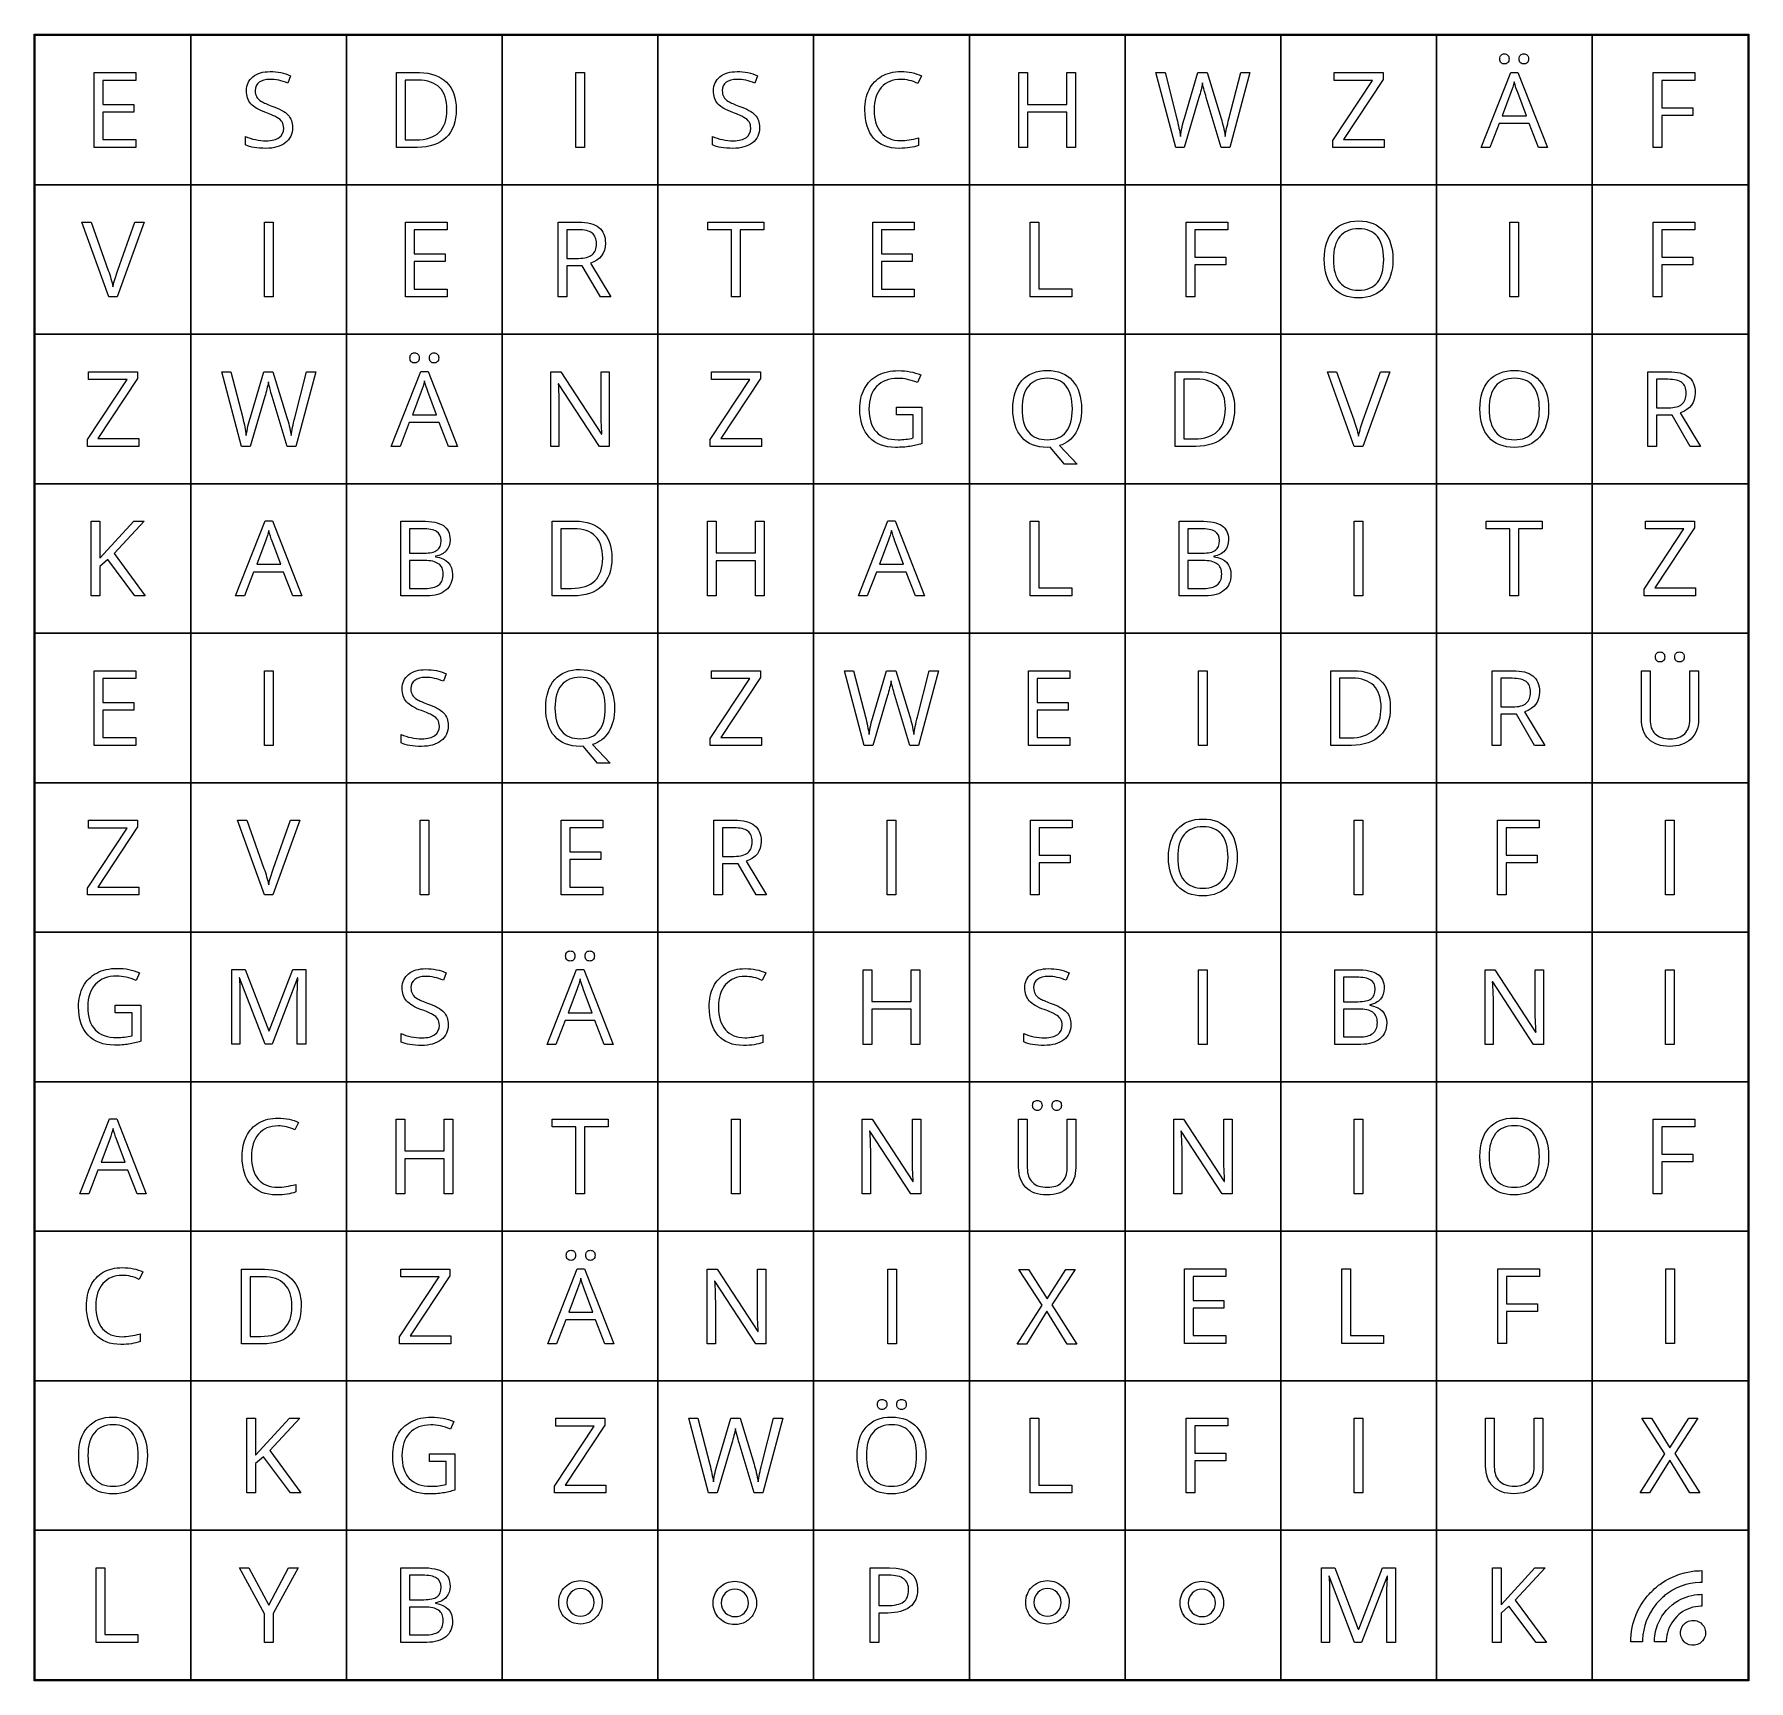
# Model space of a CAD drawing. Header units: millimetres. Extents: x 0 to 183, y 0 to 176.
import ezdxf

# ---------------------------------------------------------------- set-up
doc = ezdxf.new("R2010")
doc.units = ezdxf.units.MM
doc.layers.get('0').update_dxf_attribs({"linetype": 'CONTINUOUS'})

msp = doc.modelspace()

# ---------------------------------------------------------------- linework, layer by layer
at = {"color": 7}
for points in [[(0, 176.2), (183.460006, 176.2), (183.460006, -0.000001), (0, -0.000001)], [(156.817325, 173.563676)], [(158.900315, 173.563676)], [(10.871093, 164.1), (6.415347, 164.1), (6.415347, 172.093007), (10.871093, 172.093007), (10.871093, 171.267464), (7.344767, 171.267464), (7.344767, 168.692425), (10.657874, 168.692425), (10.657874, 167.872349), (7.344767, 167.872349), (7.344767, 164.931011), (10.871093, 164.931011)], [(57.948026, 164.1), (57.948026, 172.093007), (58.877443, 172.093007), (58.877443, 164.1)], [(92.719562, 171.376807)], [(111.427022, 164.1), (110.497604, 164.1), (110.497604, 167.861415), (106.28788, 167.861415), (106.28788, 164.1), (105.358462, 164.1), (105.358462, 172.093007), (106.28788, 172.093007), (106.28788, 168.692425), (110.497604, 168.692425), (110.497604, 172.093007), (111.427022, 172.093007)], [(144.457243, 164.1), (138.962733, 164.1), (138.962733, 164.827134), (143.205258, 171.256529), (139.093945, 171.256529), (139.093945, 172.093007), (144.336963, 172.093007), (144.336963, 171.365873), (140.094438, 164.941945), (144.457243, 164.941945)], [(160.950505, 164.1), (159.955481, 166.642236), (156.751719, 166.642236), (155.767627, 164.1), (154.827272, 164.1), (157.987299, 172.12581), (158.769103, 172.12581), (161.912729, 164.1)], [(174.168919, 164.1), (173.239499, 164.1), (173.239499, 172.093007), (177.695244, 172.093007), (177.695244, 171.267464), (174.168919, 171.267464), (174.168919, 168.342526), (177.482024, 168.342526), (177.482024, 167.516983), (174.168919, 167.516983)], [(44.163755, 168.140241)], [(45.147846, 168.173044)], [(27.626768, 166.22673)], [(77.606774, 166.22673)], [(24.628024, 148.099999), (24.628024, 156.093006), (25.557443, 156.093006), (25.557443, 148.099999)], [(44.191092, 148.099999), (39.735347, 148.099999), (39.735347, 156.093006), (44.191092, 156.093006), (44.191092, 155.267463), (40.664765, 155.267463), (40.664765, 152.692424), (43.977872, 152.692424), (43.977872, 151.872349), (40.664765, 151.872349), (40.664765, 148.93101), (44.191092, 148.93101)], [(75.531983, 148.099999), (74.602562, 148.099999), (74.602562, 155.267463), (72.071262, 155.267463), (72.071262, 156.093006), (78.063283, 156.093006), (78.063283, 155.267463), (75.531983, 155.267463)], [(94.171095, 148.099999), (89.715351, 148.099999), (89.715351, 156.093006), (94.171095, 156.093006), (94.171095, 155.267463), (90.644768, 155.267463), (90.644768, 152.692424), (93.957876, 152.692424), (93.957876, 151.872349), (90.644768, 151.872349), (90.644768, 148.93101), (94.171095, 148.93101)], [(106.583107, 148.099999), (106.583107, 156.093006), (107.512527, 156.093006), (107.512527, 148.941945), (111.038854, 148.941945), (111.038854, 148.099999)], [(124.188919, 148.099999), (123.259498, 148.099999), (123.259498, 156.093006), (127.715245, 156.093006), (127.715245, 155.267463), (124.188919, 155.267463), (124.188919, 152.342525), (127.502026, 152.342525), (127.502026, 151.516982), (124.188919, 151.516982)], [(157.908024, 148.099999), (157.908024, 156.093006), (158.837445, 156.093006), (158.837445, 148.099999)], [(174.168919, 148.099999), (173.239499, 148.099999), (173.239499, 156.093006), (177.695244, 156.093006), (177.695244, 155.267463), (174.168919, 155.267463), (174.168919, 152.342525), (177.482024, 152.342525), (177.482024, 151.516982), (174.168919, 151.516982)], [(139.017404, 152.107437)], [(145.38666, 152.107437)], [(40.197323, 141.563676)], [(42.280316, 141.563676)], [(11.177255, 132.100001), (5.682746, 132.100001), (5.682746, 132.827135), (9.925273, 139.256531), (5.813958, 139.256531), (5.813958, 140.093008), (11.056977, 140.093008), (11.056977, 139.365872), (6.814451, 132.941945), (11.177255, 132.941945)], [(44.330504, 132.100001), (43.33548, 134.642237), (40.131717, 134.642237), (39.147626, 132.100001), (38.20727, 132.100001), (41.367297, 140.125811), (42.149104, 140.125811), (45.292727, 132.100001)], [(77.81726, 132.100001), (72.322751, 132.100001), (72.322751, 132.827135), (76.565278, 139.256531), (72.453963, 139.256531), (72.453963, 140.093008), (77.696983, 140.093008), (77.696983, 139.365872), (73.454456, 132.941945), (77.81726, 132.941945)], [(105.697425, 136.107439)], [(112.066681, 136.107447)], [(127.463754, 136.140242)], [(128.447845, 136.173045)], [(155.677418, 136.107439)], [(162.046674, 136.107439)], [(11.866119, 116.099996), (10.772684, 116.099996), (7.858681, 119.976222), (7.022204, 119.232687), (7.022204, 116.099996), (6.092784, 116.099996), (6.092784, 124.093003), (7.022204, 124.093003), (7.022204, 120.129302), (10.646939, 124.093003), (11.745841, 124.093003), (8.531143, 120.621347)], [(27.670506, 116.099996), (26.67548, 118.642232), (23.471717, 118.642232), (22.487626, 116.099996), (21.547272, 116.099996), (24.707298, 124.125806), (25.489103, 124.125806), (28.632727, 116.099996)], [(78.107021, 116.099996), (77.177601, 116.099996), (77.177601, 119.861411), (72.967879, 119.861411), (72.967879, 116.099996), (72.038459, 116.099996), (72.038459, 124.093003), (72.967879, 124.093003), (72.967879, 120.692422), (77.177601, 120.692422), (77.177601, 124.093003), (78.107021, 124.093003)], [(94.31051, 116.099996), (93.315483, 118.642232), (90.11172, 118.642232), (89.127629, 116.099996), (88.187276, 116.099996), (91.347301, 124.125806), (92.129107, 124.125806), (95.27273, 116.099996)], [(106.583107, 116.099996), (106.583107, 124.093003), (107.512527, 124.093003), (107.512527, 116.94194), (111.038854, 116.94194), (111.038854, 116.099996)], [(141.248011, 116.099996), (141.248011, 124.093003), (142.177431, 124.093003), (142.177431, 116.099996)], [(158.831976, 116.099996), (157.902558, 116.099996), (157.902558, 123.267461), (155.371258, 123.267461), (155.371258, 124.093003), (161.363279, 124.093003), (161.363279, 123.267461), (158.831976, 123.267461)], [(177.777251, 116.099996), (172.282744, 116.099996), (172.282744, 116.82713), (176.525269, 123.256526), (172.413956, 123.256526), (172.413956, 124.093003), (177.656974, 124.093003), (177.656974, 123.36587), (173.414449, 116.94194), (177.777251, 116.94194)], [(60.823758, 120.140237)], [(61.807849, 120.17304)], [(173.474586, 109.563677)], [(175.55758, 109.563677)], [(10.871093, 100.099999), (6.415347, 100.099999), (6.415347, 108.093006), (10.871093, 108.093006), (10.871093, 107.267464), (7.344767, 107.267464), (7.344767, 104.692425), (10.657874, 104.692425), (10.657874, 103.872349), (7.344767, 103.872349), (7.344767, 100.931011), (10.871093, 100.931011)], [(24.628024, 100.099999), (24.628024, 108.093006), (25.557443, 108.093006), (25.557443, 100.099999)], [(77.81726, 100.099999), (72.322751, 100.099999), (72.322751, 100.827135), (76.565278, 107.256529), (72.453963, 107.256529), (72.453963, 108.093006), (77.696983, 108.093006), (77.696983, 107.365873), (73.454456, 100.941946), (77.81726, 100.941946)], [(110.831101, 100.099999), (106.375356, 100.099999), (106.375356, 108.093006), (110.831101, 108.093006), (110.831101, 107.267464), (107.304774, 107.267464), (107.304774, 104.692425), (110.617881, 104.692425), (110.617881, 103.872349), (107.304774, 103.872349), (107.304774, 100.931011), (110.831101, 100.931011)], [(124.588021, 100.099999), (124.588021, 108.093006), (125.517442, 108.093006), (125.517442, 100.099999)], [(55.717419, 104.107437)], [(62.086675, 104.107442)], [(144.123743, 104.14024)], [(145.107835, 104.173043)], [(44.286768, 102.226731)], [(11.177255, 84.100007), (5.682746, 84.100007), (5.682746, 84.827141), (9.925273, 91.256537), (5.813958, 91.256537), (5.813958, 92.093014), (11.056977, 92.093014), (11.056977, 91.365881), (6.814451, 84.941951), (11.177255, 84.941951)], [(41.288023, 84.100007), (41.288023, 92.093014), (42.217443, 92.093014), (42.217443, 84.100007)], [(60.851092, 84.100007), (56.395347, 84.100007), (56.395347, 92.093014), (60.851092, 92.093014), (60.851092, 91.267472), (57.324768, 91.267472), (57.324768, 88.692433), (60.637872, 88.692433), (60.637872, 87.872357), (57.324768, 87.872357), (57.324768, 84.931019), (60.851092, 84.931019)], [(91.268026, 84.100007), (91.268026, 92.093014), (92.197447, 92.093014), (92.197447, 84.100007)], [(107.528929, 84.100007), (106.599508, 84.100007), (106.599508, 92.093014), (111.055256, 92.093014), (111.055256, 91.267472), (107.528929, 91.267472), (107.528929, 88.342532), (110.842036, 88.342532), (110.842036, 87.51699), (107.528929, 87.51699)], [(141.248011, 84.100007), (141.248011, 92.093014), (142.177431, 92.093014), (142.177431, 84.100007)], [(157.508922, 84.100007), (156.579501, 84.100007), (156.579501, 92.093014), (161.035249, 92.093014), (161.035249, 91.267472), (157.508922, 91.267472), (157.508922, 88.342532), (160.822029, 88.342532), (160.822029, 87.51699), (157.508922, 87.51699)], [(174.568022, 84.100007), (174.568022, 92.093014), (175.497442, 92.093014), (175.497442, 84.100007)], [(122.357414, 88.107445)], [(128.726671, 88.107445)], [(56.859403, 77.559949)], [(58.942396, 77.559949)], [(60.992586, 68.096809), (59.99756, 70.638902), (56.793797, 70.638902), (55.809705, 68.096809), (54.869353, 68.096809), (58.029377, 76.122164), (58.811184, 76.122164), (61.954807, 68.096809)], [(76.061639, 75.373205)], [(94.769096, 68.096809), (93.839678, 68.096809), (93.839678, 71.858012), (89.629954, 71.858012), (89.629954, 68.096809), (88.700533, 68.096809), (88.700533, 76.089363), (89.629954, 76.089363), (89.629954, 72.688975), (93.839678, 72.688975), (93.839678, 76.089363), (94.769096, 76.089363)], [(124.588021, 68.1), (124.588021, 76.093007), (125.517442, 76.093007), (125.517442, 68.1)], [(174.568022, 68.1), (174.568022, 76.093007), (175.497442, 76.093007), (175.497442, 68.1)], [(44.288848, 70.223419)], [(110.926777, 70.226729)], [(106.834599, 61.563683)], [(108.917592, 61.563683)], [(11.010506, 52.100008), (10.015481, 54.642241), (6.811717, 54.642241), (5.827626, 52.100008), (4.887273, 52.100008), (8.047299, 60.125815), (8.829104, 60.125815), (11.972729, 52.100008)], [(26.079558, 59.376814)], [(44.787013, 52.100008), (43.857595, 52.100008), (43.857595, 55.861423), (39.647871, 55.861423), (39.647871, 52.100008), (38.718453, 52.100008), (38.718453, 60.093012), (39.647871, 60.093012), (39.647871, 56.692431), (43.857595, 56.692431), (43.857595, 60.093012), (44.787013, 60.093012)], [(58.871977, 52.100008), (57.942557, 52.100008), (57.942557, 59.26747), (55.411256, 59.26747), (55.411256, 60.093012), (61.403278, 60.093012), (61.403278, 59.26747), (58.871977, 59.26747)], [(74.608031, 52.100008), (74.608031, 60.093012), (75.537449, 60.093012), (75.537449, 52.100008)], [(141.248011, 52.100008), (141.248011, 60.093012), (142.177431, 60.093012), (142.177431, 52.100008)], [(174.168919, 52.100008), (173.239499, 52.100008), (173.239499, 60.093012), (177.695244, 60.093012), (177.695244, 59.26747), (174.168919, 59.26747), (174.168919, 56.342533), (177.482024, 56.342533), (177.482024, 55.516991), (174.168919, 55.516991)], [(155.677418, 56.107445)], [(162.046674, 56.107445)], [(44.570206, 36.066194), (39.075696, 36.066194), (39.075696, 36.793285), (43.318221, 43.222316), (39.206908, 43.222316), (39.206908, 44.058746), (44.449929, 44.058746), (44.449929, 43.331653), (40.207401, 36.908091), (44.570206, 36.908091)], [(61.063457, 36.066194), (60.068431, 38.608285), (56.864668, 38.608285), (55.880577, 36.066194), (54.940221, 36.066194), (58.100248, 44.091549), (58.882052, 44.091549), (62.025678, 36.066194)], [(56.930271, 45.529335)], [(59.013267, 45.529335)], [(91.34098, 36.066194), (91.34098, 44.058746), (92.270397, 44.058746), (92.270397, 36.066194)], [(127.522727, 36.100006), (123.066982, 36.100006), (123.066982, 44.093012), (127.522727, 44.093012), (127.522727, 43.26747), (123.9964, 43.26747), (123.9964, 40.692431), (127.309507, 40.692431), (127.309507, 39.872355), (123.9964, 39.872355), (123.9964, 36.931017), (127.522727, 36.931017)], [(139.934738, 36.100006), (139.934738, 44.093012), (140.864159, 44.093012), (140.864159, 36.941952), (144.390486, 36.941952), (144.390486, 36.100006)], [(157.54055, 36.100006), (156.61113, 36.100006), (156.61113, 44.093012), (161.066877, 44.093012), (161.066877, 43.26747), (157.54055, 43.26747), (157.54055, 40.342533), (160.853657, 40.342533), (160.853657, 39.516988), (157.54055, 39.516988)], [(174.599642, 36.100006), (174.599642, 44.093012), (175.529063, 44.093012), (175.529063, 36.100006)], [(9.419559, 43.376815)], [(111.565505, 36.028711), (110.510341, 36.028711), (108.361742, 39.544103), (106.174873, 36.028711), (105.190782, 36.028711), (107.847828, 40.20563), (105.371199, 44.021718), (106.399028, 44.021718), (108.38361, 40.856224), (110.384595, 44.021718), (111.374155, 44.021718), (108.897526, 40.238433)], [(27.572983, 40.083832)], [(28.557072, 40.116632)], [(90.223798, 29.563673)], [(92.306791, 29.563673)], [(28.526118, 20.099998), (27.432683, 20.099998), (24.51868, 23.976223), (23.682203, 23.232688), (23.682203, 20.099998), (22.752784, 20.099998), (22.752784, 28.093005), (23.682203, 28.093005), (23.682203, 24.129303), (27.306939, 28.093005), (28.405841, 28.093005), (25.191143, 24.621349)], [(61.157255, 20.099998), (55.662745, 20.099998), (55.662745, 20.827131), (59.905273, 27.256527), (55.793957, 27.256527), (55.793957, 28.093005), (61.036978, 28.093005), (61.036978, 27.365872), (56.79445, 20.941942), (61.157255, 20.941942)], [(106.583107, 20.099998), (106.583107, 28.093005), (107.512527, 28.093005), (107.512527, 20.941942), (111.038854, 20.941942), (111.038854, 20.099998)], [(124.188919, 20.099998), (123.259498, 20.099998), (123.259498, 28.093005), (127.715245, 28.093005), (127.715245, 27.267462), (124.188919, 27.267462), (124.188919, 24.342523), (127.502026, 24.342523), (127.502026, 23.51698), (124.188919, 23.51698)], [(141.248011, 20.099998), (141.248011, 28.093005), (142.177431, 28.093005), (142.177431, 20.099998)], [(178.217359, 20.099998), (177.162195, 20.099998), (175.013596, 23.61539), (172.826728, 20.099998), (171.842636, 20.099998), (174.499683, 24.276917), (172.023053, 28.093005), (173.050883, 28.093005), (175.035464, 24.927511), (177.03645, 28.093005), (178.02601, 28.093005), (175.54938, 24.30972)], [(5.737418, 24.107435)], [(12.106674, 24.107435)], [(89.037422, 24.107435)], [(95.406678, 24.107435)], [(6.6231, 4.09999), (6.6231, 12.092997), (7.552519, 12.092997), (7.552519, 4.941934), (11.078846, 4.941934), (11.078846, 4.09999)], [(25.087266, 8.096492), (27.219463, 12.092997), (28.225425, 12.092997), (25.557443, 7.199875), (25.557443, 4.09999), (24.617089, 4.09999), (24.617089, 7.156139), (21.954576, 12.092997), (22.971471, 12.092997)], [(161.806117, 4.09999), (160.712684, 4.09999), (157.79868, 7.976215), (156.962202, 7.232678), (156.962202, 4.09999), (156.032785, 4.09999), (156.032785, 12.092997), (156.962202, 12.092997), (156.962202, 8.129295), (160.586939, 12.092997), (161.68584, 12.092997), (158.471142, 8.621341)], [(94.526462, 9.763981)], [(56.125413, 8.384986)], [(56.982056, 8.384986)], [(72.645097, 8.316723)], [(73.50174, 8.316723)], [(106.098379, 8.383663)], [(106.955021, 8.383663)], [(122.617904, 8.3154)], [(123.474546, 8.3154)], [(178.232755, 3.996961)]]:
    msp.add_lwpolyline(points, close=True, dxfattribs=at)
at = {"color": 1}
for points in [[(0.1, 176.1), (16.76, 176.1), (16.76, 160.1), (0.1, 160.1)], [(16.76, 176.1), (33.42, 176.1), (33.42, 160.1), (16.76, 160.1)], [(33.42, 176.1), (50.08, 176.1), (50.08, 160.1), (33.42, 160.1)], [(50.079997, 176.1), (66.739998, 176.1), (66.739998, 160.1), (50.079997, 160.1)], [(66.739998, 176.1), (83.399998, 176.1), (83.399998, 160.1), (66.739998, 160.1)], [(83.4, 176.1), (100.060001, 176.1), (100.060001, 160.1), (83.4, 160.1)], [(100.060001, 176.1), (116.720001, 176.1), (116.720001, 160.1), (100.060001, 160.1)], [(116.719998, 176.1), (133.379996, 176.1), (133.379996, 160.1), (116.719998, 160.1)], [(133.380004, 176.1), (150.040004, 176.1), (150.040004, 160.1), (133.380004, 160.1)], [(150.039999, 176.1), (166.699999, 176.1), (166.699999, 160.1), (150.039999, 160.1)], [(166.699996, 176.1), (183.359997, 176.1), (183.359997, 160.1), (166.699996, 160.1)], [(0.1, 160.099999), (16.76, 160.099999), (16.76, 144.099999), (0.1, 144.099999)], [(16.76, 160.099999), (33.42, 160.099999), (33.42, 144.099999), (16.76, 144.099999)], [(33.42, 160.099999), (50.08, 160.099999), (50.08, 144.099999), (33.42, 144.099999)], [(50.079997, 160.099999), (66.739998, 160.099999), (66.739998, 144.099999), (50.079997, 144.099999)], [(66.739998, 160.099999), (83.399998, 160.099999), (83.399998, 144.099999), (66.739998, 144.099999)], [(83.4, 160.099999), (100.060001, 160.099999), (100.060001, 144.099999), (83.4, 144.099999)], [(100.060001, 160.099999), (116.720001, 160.099999), (116.720001, 144.099999), (100.060001, 144.099999)], [(116.719998, 160.099999), (133.379996, 160.099999), (133.379996, 144.099999), (116.719998, 144.099999)], [(133.380004, 160.099999), (150.040004, 160.099999), (150.040004, 144.099999), (133.380004, 144.099999)], [(150.039999, 160.099999), (166.699999, 160.099999), (166.699999, 144.099999), (150.039999, 144.099999)], [(166.699996, 160.099999), (183.359997, 160.099999), (183.359997, 144.099999), (166.699996, 144.099999)], [(0.1, 144.100001), (16.76, 144.100001), (16.76, 128.100001), (0.1, 128.100001)], [(16.76, 144.100001), (33.42, 144.100001), (33.42, 128.100001), (16.76, 128.100001)], [(33.42, 144.100001), (50.08, 144.100001), (50.08, 128.100001), (33.42, 128.100001)], [(50.079997, 144.100001), (66.739998, 144.100001), (66.739998, 128.100001), (50.079997, 128.100001)], [(66.739998, 144.100001), (83.399998, 144.100001), (83.399998, 128.100001), (66.739998, 128.100001)], [(83.4, 144.100001), (100.060001, 144.100001), (100.060001, 128.100001), (83.4, 128.100001)], [(100.060001, 144.100001), (116.720001, 144.100001), (116.720001, 128.100001), (100.060001, 128.100001)], [(116.719998, 144.100001), (133.379996, 144.100001), (133.379996, 128.100001), (116.719998, 128.100001)], [(133.380004, 144.100001), (150.040004, 144.100001), (150.040004, 128.100001), (133.380004, 128.100001)], [(150.039999, 144.100001), (166.699999, 144.100001), (166.699999, 128.100001), (150.039999, 128.100001)], [(166.699996, 144.100001), (183.359997, 144.100001), (183.359997, 128.100001), (166.699996, 128.100001)], [(0.1, 128.100001), (16.76, 128.100001), (16.76, 112.100002), (0.1, 112.100002)], [(16.76, 128.100001), (33.42, 128.100001), (33.42, 112.100002), (16.76, 112.100002)], [(33.42, 128.100001), (50.08, 128.100001), (50.08, 112.100002), (33.42, 112.100002)], [(50.079997, 128.100001), (66.739998, 128.100001), (66.739998, 112.100002), (50.079997, 112.100002)], [(66.739998, 128.100001), (83.399998, 128.100001), (83.399998, 112.100002), (66.739998, 112.100002)], [(83.4, 128.100001), (100.060001, 128.100001), (100.060001, 112.100002), (83.4, 112.100002)], [(100.060001, 128.100001), (116.720001, 128.100001), (116.720001, 112.100002), (100.060001, 112.100002)], [(116.719998, 128.100001), (133.379996, 128.100001), (133.379996, 112.100002), (116.719998, 112.100002)], [(133.380004, 128.100001), (150.040004, 128.100001), (150.040004, 112.100002), (133.380004, 112.100002)], [(150.039999, 128.100001), (166.699999, 128.100001), (166.699999, 112.100002), (150.039999, 112.100002)], [(166.699996, 128.100001), (183.359997, 128.100001), (183.359997, 112.100002), (166.699996, 112.100002)], [(0.1, 112.100002), (16.76, 112.100002), (16.76, 96.099999), (0.1, 96.099999)], [(16.76, 112.100002), (33.42, 112.100002), (33.42, 96.099999), (16.76, 96.099999)], [(33.42, 112.100002), (50.08, 112.100002), (50.08, 96.099999), (33.42, 96.099999)], [(50.079997, 112.100002), (66.739998, 112.100002), (66.739998, 96.099999), (50.079997, 96.099999)], [(66.739998, 112.100002), (83.399998, 112.100002), (83.399998, 96.099999), (66.739998, 96.099999)], [(83.4, 112.100002), (100.060001, 112.100002), (100.060001, 96.099999), (83.4, 96.099999)], [(100.060001, 112.100002), (116.720001, 112.100002), (116.720001, 96.099999), (100.060001, 96.099999)], [(116.719998, 112.100002), (133.379996, 112.100002), (133.379996, 96.099999), (116.719998, 96.099999)], [(133.380004, 112.100002), (150.040004, 112.100002), (150.040004, 96.099999), (133.380004, 96.099999)], [(150.039999, 112.100002), (166.699999, 112.100002), (166.699999, 96.099999), (150.039999, 96.099999)], [(166.699996, 112.100002), (183.359997, 112.100002), (183.359997, 96.099999), (166.699996, 96.099999)], [(0.1, 96.099999), (16.76, 96.099999), (16.76, 80.1), (0.1, 80.1)], [(16.76, 96.099999), (33.42, 96.099999), (33.42, 80.1), (16.76, 80.1)], [(33.42, 96.099999), (50.08, 96.099999), (50.08, 80.1), (33.42, 80.1)], [(50.079997, 96.099999), (66.739998, 96.099999), (66.739998, 80.1), (50.079997, 80.1)], [(66.739998, 96.099999), (83.399998, 96.099999), (83.399998, 80.1), (66.739998, 80.1)], [(83.4, 96.099999), (100.060001, 96.099999), (100.060001, 80.1), (83.4, 80.1)], [(100.060001, 96.099999), (116.720001, 96.099999), (116.720001, 80.1), (100.060001, 80.1)], [(116.719998, 96.099999), (133.379996, 96.099999), (133.379996, 80.1), (116.719998, 80.1)], [(133.380004, 96.099999), (150.040004, 96.099999), (150.040004, 80.1), (133.380004, 80.1)], [(150.039999, 96.099999), (166.699999, 96.099999), (166.699999, 80.1), (150.039999, 80.1)], [(166.699996, 96.099999), (183.359997, 96.099999), (183.359997, 80.1), (166.699996, 80.1)], [(0.1, 80.099994), (16.76, 80.099994), (16.76, 64.099995), (0.1, 64.099995)], [(16.76, 80.099994), (33.42, 80.099994), (33.42, 64.099995), (16.76, 64.099995)], [(33.42, 80.099994), (50.08, 80.099994), (50.08, 64.099995), (33.42, 64.099995)], [(50.079997, 80.099994), (66.739998, 80.099994), (66.739998, 64.099995), (50.079997, 64.099995)], [(66.739998, 80.099994), (83.399998, 80.099994), (83.399998, 64.099995), (66.739998, 64.099995)], [(83.4, 80.099994), (100.060001, 80.099994), (100.060001, 64.099995), (83.4, 64.099995)], [(100.060001, 80.099994), (116.720001, 80.099994), (116.720001, 64.099995), (100.060001, 64.099995)], [(116.719998, 80.099994), (133.379996, 80.099994), (133.379996, 64.099995), (116.719998, 64.099995)], [(133.380004, 80.099994), (150.040004, 80.099994), (150.040004, 64.099995), (133.380004, 64.099995)], [(150.039999, 80.099994), (166.699999, 80.099994), (166.699999, 64.099995), (150.039999, 64.099995)], [(166.699996, 80.099994), (183.359997, 80.099994), (183.359997, 64.099995), (166.699996, 64.099995)], [(0.1, 64.1), (16.76, 64.1), (16.76, 48.1), (0.1, 48.1)], [(16.76, 64.1), (33.42, 64.1), (33.42, 48.1), (16.76, 48.1)], [(33.42, 64.1), (50.08, 64.1), (50.08, 48.1), (33.42, 48.1)], [(50.079997, 64.1), (66.739998, 64.1), (66.739998, 48.1), (50.079997, 48.1)], [(66.739998, 64.1), (83.399998, 64.1), (83.399998, 48.1), (66.739998, 48.1)], [(83.4, 64.1), (100.060001, 64.1), (100.060001, 48.1), (83.4, 48.1)], [(100.060001, 64.1), (116.720001, 64.1), (116.720001, 48.1), (100.060001, 48.1)], [(116.719998, 64.1), (133.379996, 64.1), (133.379996, 48.1), (116.719998, 48.1)], [(133.380004, 64.1), (150.040004, 64.1), (150.040004, 48.1), (133.380004, 48.1)], [(150.039999, 64.1), (166.699999, 64.1), (166.699999, 48.1), (150.039999, 48.1)], [(166.699996, 64.1), (183.359997, 64.1), (183.359997, 48.1), (166.699996, 48.1)], [(0.1, 48.100005), (16.76, 48.100005), (16.76, 32.100006), (0.1, 32.100006)], [(16.76, 48.100005), (33.42, 48.100005), (33.42, 32.100006), (16.76, 32.100006)], [(33.42, 48.100005), (50.08, 48.100005), (50.08, 32.100006), (33.42, 32.100006)], [(50.079997, 48.100005), (66.739998, 48.100005), (66.739998, 32.100006), (50.079997, 32.100006)], [(66.739998, 48.100005), (83.399998, 48.100005), (83.399998, 32.100006), (66.739998, 32.100006)], [(83.4, 48.100005), (100.060001, 48.100005), (100.060001, 32.100006), (83.4, 32.100006)], [(100.060001, 48.100005), (116.720001, 48.100005), (116.720001, 32.100006), (100.060001, 32.100006)], [(116.719998, 48.100005), (133.379996, 48.100005), (133.379996, 32.100006), (116.719998, 32.100006)], [(133.380004, 48.100005), (150.040004, 48.100005), (150.040004, 32.100006), (133.380004, 32.100006)], [(150.039999, 48.100005), (166.699999, 48.100005), (166.699999, 32.100006), (150.039999, 32.100006)], [(166.699996, 48.100005), (183.359997, 48.100005), (183.359997, 32.100006), (166.699996, 32.100006)], [(0.1, 32.1), (16.76, 32.1), (16.76, 16.100001), (0.1, 16.100001)], [(16.76, 32.1), (33.42, 32.1), (33.42, 16.100001), (16.76, 16.100001)], [(33.42, 32.1), (50.08, 32.1), (50.08, 16.100001), (33.42, 16.100001)], [(50.079997, 32.1), (66.739998, 32.1), (66.739998, 16.100001), (50.079997, 16.100001)], [(66.739998, 32.1), (83.399998, 32.1), (83.399998, 16.100001), (66.739998, 16.100001)], [(83.4, 32.1), (100.060001, 32.1), (100.060001, 16.100001), (83.4, 16.100001)], [(100.060001, 32.1), (116.720001, 32.1), (116.720001, 16.100001), (100.060001, 16.100001)], [(116.719998, 32.1), (133.379996, 32.1), (133.379996, 16.100001), (116.719998, 16.100001)], [(133.380004, 32.1), (150.040004, 32.1), (150.040004, 16.100001), (133.380004, 16.100001)], [(150.039999, 32.1), (166.699999, 32.1), (166.699999, 16.100001), (150.039999, 16.100001)], [(166.699996, 32.1), (183.359997, 32.1), (183.359997, 16.100001), (166.699996, 16.100001)], [(0.1, 16.100006), (16.76, 16.100006), (16.76, 0.100003), (0.1, 0.100003)], [(16.76, 16.100006), (33.42, 16.100006), (33.42, 0.100003), (16.76, 0.100003)], [(33.42, 16.100006), (50.08, 16.100006), (50.08, 0.100003), (33.42, 0.100003)], [(50.079997, 16.100006), (66.739998, 16.100006), (66.739998, 0.100003), (50.079997, 0.100003)], [(66.739998, 16.100006), (83.399998, 16.100006), (83.399998, 0.100003), (66.739998, 0.100003)], [(83.4, 16.100006), (100.060001, 16.100006), (100.060001, 0.100003), (83.4, 0.100003)], [(100.060001, 16.100006), (116.720001, 16.100006), (116.720001, 0.100003), (100.060001, 0.100003)], [(116.719998, 16.100006), (133.379996, 16.100006), (133.379996, 0.100003), (116.719998, 0.100003)], [(133.380004, 16.100006), (150.040004, 16.100006), (150.040004, 0.100003), (133.380004, 0.100003)], [(150.039999, 16.100006), (166.699999, 16.100006), (166.699999, 0.100003), (150.039999, 0.100003)], [(166.699996, 16.100006), (183.359997, 16.100006), (183.359997, 0.100003), (166.699996, 0.100003)]]:
    msp.add_lwpolyline(points, close=True, dxfattribs=at)
at = {"color": 7}
for points in [[(27.424483, 171.770444), (27.134722, 170.961302)], [(40.98186, 164.1), (38.767658, 164.1), (38.767658, 172.093007), (41.21695, 172.093007)], [(41.047466, 171.289333), (39.697075, 171.289333), (39.697075, 164.903675), (40.82878, 164.903675)], [(77.404489, 171.770444), (77.114728, 170.961302)], [(94.928298, 171.748575), (94.534662, 170.950368)], [(124.623557, 169.419559), (123.059947, 164.1), (122.141462, 164.1), (120.014733, 172.093007), (120.998824, 172.093007), (122.261738, 167.15615)], [(123.081815, 167.23269), (124.514216, 172.093007), (125.498307, 172.093007), (127.001778, 167.188953)], [(127.838256, 167.167084), (129.095706, 172.093007), (130.079798, 172.093007), (127.942134, 164.1)], [(127.942134, 164.1), (127.023648, 164.1), (125.41083, 169.452362)], [(158.020102, 169.955342), (157.079749, 167.478713), (159.66572, 167.478713)], [(159.66572, 167.478713), (158.7363, 169.955342)], [(22.596969, 164.356957), (22.596969, 165.253574)], [(72.576976, 164.356957), (72.576976, 165.253574)], [(94.61667, 165.116894), (94.61667, 164.302286)], [(10.76175, 156.093006), (11.762243, 156.093006), (8.881042, 148.099999), (7.962557, 148.099999), (5.097759, 156.093006), (6.08185, 156.093006), (7.91882, 150.92106)], [(8.935714, 150.953863), (10.76175, 156.093006)], [(56.9776, 151.42404), (56.9776, 148.099999), (56.048182, 148.099999), (56.048182, 156.093006), (58.240517, 156.093006)], [(58.185846, 155.278397), (56.9776, 155.278397), (56.9776, 152.222248)], [(56.9776, 152.222248), (58.251452, 152.222248)], [(59.508903, 151.691932), (61.67937, 148.099999), (60.580468, 148.099999), (58.645089, 151.42404), (56.9776, 151.42404)], [(24.66356, 137.41956), (23.099949, 132.100001), (22.181464, 132.100001), (20.054734, 140.093008), (21.038825, 140.093008), (22.301742, 135.156151)], [(23.121818, 135.232692), (24.554217, 140.093008), (25.538308, 140.093008), (27.041782, 135.188954)], [(27.878257, 135.167086), (29.135708, 140.093008), (30.119799, 140.093008), (27.982135, 132.100001)], [(56.146592, 136.643223), (56.146592, 132.100001), (55.288246, 132.100001), (55.288246, 140.093008), (56.337941, 140.093008), (60.695279, 133.412123), (60.739017, 133.412123)], [(60.662476, 135.506049), (60.662476, 140.093008), (61.531757, 140.093008), (61.531757, 132.100001)], [(94.865428, 139.737641), (94.504595, 138.917565)], [(124.281861, 132.100001), (122.067656, 132.100001), (122.067656, 140.093008), (124.516949, 140.093008)], [(144.041736, 140.093008), (145.042229, 140.093008), (142.16103, 132.100001), (141.242545, 132.100001), (138.377745, 140.093008), (139.361836, 140.093008), (141.198806, 134.921063)], [(142.215701, 134.953866), (144.041736, 140.093008)], [(173.597599, 135.424041), (173.597599, 132.100001), (172.668179, 132.100001), (172.668179, 140.093008), (174.860516, 140.093008)], [(41.4001, 137.955342), (40.459747, 135.478715), (43.045719, 135.478715)], [(43.045719, 135.478715), (42.116301, 137.955342)], [(61.531757, 132.100001), (60.471124, 132.100001), (56.102853, 138.808221), (56.059115, 138.808221)], [(124.347467, 139.289334), (122.997074, 139.289334), (122.997074, 132.903676), (124.128779, 132.903676)], [(174.805843, 139.278399), (173.597599, 139.278399), (173.597599, 136.222249)], [(27.982135, 132.100001), (27.06365, 132.100001), (25.450833, 137.452363)], [(92.268519, 136.287856), (94.985705, 136.287856), (94.985705, 132.400695)], [(94.056285, 132.996616), (94.056285, 135.456844), (92.268519, 135.456844), (92.268519, 136.287856)], [(173.597599, 136.222249), (174.871449, 136.222249)], [(176.1289, 135.691934), (178.299367, 132.100001), (177.200465, 132.100001), (175.265085, 135.424041), (173.597599, 135.424041)], [(109.704865, 132.17654), (111.607439, 130.197425), (110.257048, 130.197425), (108.698903, 132.001592), (108.398209, 131.990665)], [(39.221431, 124.093003), (41.479375, 124.093003)], [(42.00969, 116.099996), (39.221431, 116.099996), (39.221431, 124.093003)], [(41.517644, 123.289329), (40.150852, 123.289329), (40.150852, 120.670552)], [(57.641863, 116.099996), (55.427658, 116.099996), (55.427658, 124.093003), (57.876951, 124.093003)], [(57.707469, 123.289329), (56.357078, 123.289329), (56.357078, 116.903671), (57.488783, 116.903671)], [(122.52143, 124.093003), (124.779373, 124.093003)], [(125.309688, 116.099996), (122.52143, 116.099996), (122.52143, 124.093003)], [(124.817643, 123.289329), (123.45085, 123.289329), (123.45085, 120.670552)], [(24.740101, 121.955339), (23.799747, 119.47871), (26.38572, 119.47871)], [(26.38572, 119.47871), (25.4563, 121.955339)], [(91.380104, 121.955339), (90.439751, 119.47871), (93.025722, 119.47871)], [(93.025722, 119.47871), (92.096304, 121.955339)], [(40.150852, 120.670552), (41.681659, 120.670552)], [(40.150852, 119.883279), (40.150852, 116.892736), (41.818338, 116.892736)], [(41.741799, 119.883279), (40.150852, 119.883279)], [(42.93911, 120.342521), (42.93911, 120.28785)], [(123.45085, 120.670552), (124.981658, 120.670552)], [(123.45085, 119.883279), (123.45085, 116.892736), (125.118336, 116.892736)], [(125.041798, 119.883279), (123.45085, 119.883279)], [(126.239109, 120.342521), (126.239109, 120.28785)], [(44.084481, 107.770445), (43.794722, 106.961301)], [(91.303565, 105.419558), (89.739952, 100.099999), (88.821466, 100.099999), (86.694738, 108.093006), (87.678829, 108.093006), (88.941746, 103.156148)], [(89.761822, 103.23269), (91.194221, 108.093006), (92.178312, 108.093006), (93.681783, 103.188951)], [(94.51826, 103.167084), (95.775711, 108.093006), (96.759802, 108.093006), (94.622138, 100.099999)], [(140.941848, 100.099999), (138.727646, 100.099999), (138.727646, 108.093006), (141.176939, 108.093006)], [(141.007454, 107.289332), (139.657063, 107.289332), (139.657063, 100.903674), (140.788768, 100.903674)], [(156.937602, 103.424042), (156.937602, 100.099999), (156.008181, 100.099999), (156.008181, 108.093006), (158.200519, 108.093006)], [(158.145848, 107.278399), (156.937602, 107.278399), (156.937602, 104.222247)], [(171.971115, 102.942929), (171.971115, 108.093006), (172.900533, 108.093006), (172.900533, 102.877323)], [(177.159462, 102.888258), (177.159462, 108.093006), (178.08888, 108.093006)], [(178.08888, 108.093006), (178.08888, 102.921061)], [(94.622138, 100.099999), (93.703653, 100.099999), (92.090838, 105.452361)], [(156.937602, 104.222247), (158.211454, 104.222247)], [(159.468902, 103.691932), (161.639369, 100.099999), (160.540467, 100.099999), (158.605088, 103.424042), (156.937602, 103.424042)], [(39.256967, 100.356957), (39.256967, 101.253575)], [(59.724856, 100.176541), (61.627433, 98.197423), (60.277039, 98.197423), (58.718897, 100.00159), (58.418201, 99.990663)], [(27.42175, 92.093014), (28.422243, 92.093014), (25.541042, 84.100007), (24.622557, 84.100007), (21.757758, 92.093014), (22.741849, 92.093014), (24.578819, 86.921069)], [(25.595713, 86.953872), (27.42175, 92.093014)], [(73.637606, 87.42405), (73.637606, 84.100007), (72.708188, 84.100007), (72.708188, 92.093014), (74.900523, 92.093014)], [(74.845852, 91.278405), (73.637606, 91.278405), (73.637606, 88.222255)], [(73.637606, 88.222255), (74.911458, 88.222255)], [(76.168909, 87.691941), (78.339376, 84.100007), (77.240474, 84.100007), (75.305095, 87.42405), (73.637606, 87.42405)], [(11.266245, 75.764119), (10.905411, 74.944091)], [(22.009588, 73.22169), (22.009588, 68.137507), (21.151242, 68.137507), (21.151242, 76.130062), (22.550838, 76.130062), (25.082138, 69.537023), (25.125874, 69.537023), (27.679047, 76.130062), (29.06771, 76.130062), (29.06771, 68.137507), (28.138292, 68.137507), (28.138292, 73.287291)], [(24.688502, 68.137507), (21.976782, 75.222562), (21.933046, 75.222562)], [(44.08656, 75.766818), (43.796802, 74.957725)], [(78.270375, 75.74495), (77.876739, 74.946789)], [(110.724492, 75.770443), (110.434731, 74.961302)], [(139.181419, 76.093007), (141.439363, 76.093007)], [(141.969678, 68.1), (139.181419, 68.1), (139.181419, 76.093007)], [(141.477632, 75.289332), (140.11084, 75.289332), (140.11084, 72.670555)], [(156.10659, 72.643218), (156.10659, 68.1), (155.248245, 68.1), (155.248245, 76.093007), (156.297942, 76.093007), (160.655278, 69.412121), (160.699016, 69.412121)], [(160.622475, 71.506047), (160.622475, 76.093007), (161.491755, 76.093007), (161.491755, 68.1)], [(28.214828, 75.211627), (28.171092, 75.211627), (25.437505, 68.137507), (24.688502, 68.137507)], [(58.06218, 73.951818), (57.121827, 71.475332), (59.707799, 71.475332)], [(59.707799, 71.475332), (58.778381, 73.951818)], [(161.491755, 68.1), (160.431125, 68.1), (156.062855, 74.808219), (156.019116, 74.808219)], [(8.669338, 72.314529), (11.386524, 72.314529), (11.386524, 68.427588)], [(10.457107, 69.023475), (10.457107, 71.483566), (8.669338, 71.483566), (8.669338, 72.314529)], [(140.11084, 72.670555), (141.641647, 72.670555)], [(140.11084, 71.883282), (140.11084, 68.892739), (141.778326, 68.892739)], [(141.701787, 71.883282), (140.11084, 71.883282)], [(142.899098, 72.342525), (142.899098, 72.287854)], [(39.259047, 68.353751), (39.259047, 69.250318)], [(77.958746, 69.113648), (77.958746, 68.299086)], [(105.896979, 68.356955), (105.896979, 69.253573)], [(28.288295, 59.74858), (27.894658, 58.950375)], [(89.466595, 56.643227), (89.466595, 52.100008), (88.608247, 52.100008), (88.608247, 60.093012), (89.657944, 60.093012), (94.015282, 53.412127), (94.059018, 53.412127)], [(94.85176, 52.100008), (93.791127, 52.100008), (89.422856, 58.808227), (89.379118, 58.808227)], [(93.982479, 55.506055), (93.982479, 60.093012), (94.85176, 60.093012), (94.85176, 52.100008)], [(105.331125, 54.942937), (105.331125, 60.093012), (106.260545, 60.093012), (106.260545, 54.877331)], [(110.519472, 54.888264), (110.519472, 60.093012), (111.448892, 60.093012)], [(111.448892, 60.093012), (111.448892, 54.921067)], [(122.786587, 56.643227), (122.786587, 52.100008), (121.928242, 52.100008), (121.928242, 60.093012), (122.977939, 60.093012), (127.335277, 53.412127), (127.379013, 53.412127)], [(128.171752, 52.100008), (127.111122, 52.100008), (122.742852, 58.808227), (122.699113, 58.808227)], [(127.302474, 55.506055), (127.302474, 60.093012), (128.171752, 60.093012), (128.171752, 52.100008)], [(8.080102, 57.955348), (7.139748, 55.478719), (9.725721, 55.478719)], [(9.725721, 55.478719), (8.796301, 57.955348)], [(27.976666, 53.1169), (27.976666, 52.302293)], [(24.39109, 36.043819), (22.176884, 36.043819), (22.176884, 44.036371), (24.626175, 44.036371)], [(72.879545, 40.609156), (72.879545, 36.066194), (72.021195, 36.066194), (72.021195, 44.058746), (73.070895, 44.058746), (77.42823, 37.378242), (77.471968, 37.378242)], [(77.395427, 39.472051), (77.395427, 44.058746), (78.264708, 44.058746), (78.264708, 36.066194)], [(11.628297, 43.748581), (11.23466, 42.950375)], [(24.456691, 43.232744), (23.1063, 43.232744), (23.1063, 36.847448), (24.238005, 36.847448)], [(78.264708, 36.066194), (77.204078, 36.066194), (72.835804, 42.774033), (72.792069, 42.774033)], [(58.133051, 41.921204), (57.192696, 39.444715), (59.77867, 39.444715)], [(59.77867, 39.444715), (58.849252, 41.921204)], [(11.316668, 37.1169), (11.316668, 36.302293)], [(44.885422, 27.737638), (44.524589, 26.917562)], [(74.643567, 25.419557), (73.079954, 20.099998), (72.161469, 20.099998), (70.03474, 28.093005), (71.018831, 28.093005), (72.281748, 23.156147)], [(73.101824, 23.232688), (74.534223, 28.093005), (75.518314, 28.093005), (77.021788, 23.18895)], [(77.858263, 23.167082), (79.115714, 28.093005), (80.099805, 28.093005), (77.962141, 20.099998)], [(155.309544, 22.965644), (155.309544, 28.115428), (156.238964, 28.115428), (156.238964, 22.900041)], [(160.49789, 22.910976), (160.49789, 28.115428), (161.427308, 28.115428)], [(161.427308, 28.115428), (161.427308, 22.943777)], [(42.288516, 24.287852), (45.005702, 24.287852), (45.005702, 20.400692)], [(44.076281, 20.996615), (44.076281, 23.456841), (42.288516, 23.456841), (42.288516, 24.287852)], [(77.962141, 20.099998), (77.043656, 20.099998), (75.43084, 25.45236)], [(39.221431, 12.092997), (41.479375, 12.092997)], [(42.00969, 4.09999), (39.221431, 4.09999), (39.221431, 12.092997)], [(41.517644, 11.289323), (40.150852, 11.289323), (40.150852, 8.670546)], [(91.328166, 7.243613), (90.387813, 7.243613), (90.387813, 4.09999), (89.458393, 4.09999), (89.458393, 12.092997), (91.53045, 12.092997)], [(91.426575, 11.289323), (90.387813, 11.289323), (90.387813, 8.041821)], [(138.612835, 9.184459), (138.612835, 4.09999), (137.754487, 4.09999), (137.754487, 12.092997), (139.154083, 12.092997), (141.685386, 5.499586), (141.729121, 5.499586), (144.282292, 12.092997), (145.670953, 12.092997), (145.670953, 4.09999), (144.741535, 4.09999), (144.741535, 9.250065)], [(141.291749, 4.09999), (138.580032, 11.185445), (138.536294, 11.185445)], [(144.818076, 11.174512), (144.774338, 11.174512), (142.04075, 4.09999), (141.291749, 4.09999)], [(178.178328, 11.776651), (178.449348, 11.783212), (178.447232, 11.152157), (178.445115, 10.521102), (178.219862, 10.514488)], [(178.26945, 9.240313), (178.445282, 9.245022), (178.449198, 8.614356), (178.453113, 7.98369), (178.329495, 7.979801)], [(40.150852, 8.670546), (41.681659, 8.670546)], [(40.150852, 7.883273), (40.150852, 4.892729), (41.818338, 4.892729)], [(41.741799, 7.883273), (40.150852, 7.883273)], [(42.93911, 8.342515), (42.93911, 8.287844)], [(90.387813, 8.041821), (91.224291, 8.041821)], [(171.471577, 4.176889), (170.840538, 4.175566), (170.847073, 4.445983)], [(172.10899, 4.403536), (172.102375, 4.178196), (171.471577, 4.176889)], [(174.008574, 4.174216), (173.377214, 4.177709), (173.380548, 4.317647)], [(174.643897, 4.294337), (174.639928, 4.170779), (174.008571, 4.174272), (174.008574, 4.174216)]]:
    msp.add_lwpolyline(points, dxfattribs=at)
for points in [[(156.817325, 173.563676), (156.817325, 173.753205), (156.864706, 173.889884), (156.959469, 173.973714)], [(156.959469, 173.153638), (156.864706, 173.244758), (156.817325, 173.381437), (156.817325, 173.563676)], [(156.959469, 173.973714), (157.057878, 174.057544), (157.174512, 174.099459), (157.30937, 174.099459)], [(157.30937, 173.022426), (157.174512, 173.022426), (157.057878, 173.066164), (156.959469, 173.153638)], [(157.30937, 174.099459), (157.447871, 174.099459), (157.566326, 174.057544), (157.664735, 173.973714)], [(157.664735, 173.153638), (157.566326, 173.066164), (157.447871, 173.022426), (157.30937, 173.022426)], [(157.664735, 173.973714), (157.76679, 173.889884), (157.817817, 173.753205), (157.817817, 173.563676)], [(157.817817, 173.563676), (157.817817, 173.381437), (157.76679, 173.244758), (157.664735, 173.153638)], [(158.900315, 173.563676), (158.900315, 173.753205), (158.947698, 173.889884), (159.042462, 173.973714)], [(159.042462, 173.153638), (158.947698, 173.244758), (158.900315, 173.381437), (158.900315, 173.563676)], [(159.042462, 173.973714), (159.140872, 174.057544), (159.257504, 174.099459), (159.392361, 174.099459)], [(159.392361, 173.022426), (159.257504, 173.022426), (159.140872, 173.066164), (159.042462, 173.153638)], [(159.392361, 174.099459), (159.527219, 174.099459), (159.643852, 174.057544), (159.742262, 173.973714)], [(159.742262, 173.153638), (159.643852, 173.066164), (159.527219, 173.022426), (159.392361, 173.022426)], [(159.742262, 173.973714), (159.844315, 173.889884), (159.895342, 173.753205), (159.895342, 173.563676)], [(159.895342, 173.563676), (159.895342, 173.381437), (159.844315, 173.244758), (159.742262, 173.153638)], [(22.700845, 170.190431), (22.700845, 170.806399), (22.932289, 171.296622), (23.395176, 171.6611)], [(23.395176, 171.6611), (23.858064, 172.025578), (24.470387, 172.207817), (25.232146, 172.207817)], [(24.056704, 171.059711), (23.779701, 170.848314), (23.641199, 170.554909), (23.641199, 170.179496)], [(25.210278, 171.376807), (24.718232, 171.376807), (24.333708, 171.271109), (24.056704, 171.059711)], [(27.134722, 170.961302), (26.475017, 171.238306), (25.833535, 171.376807), (25.210278, 171.376807)], [(25.232146, 172.207817), (26.026709, 172.207817), (26.757488, 172.062026), (27.424483, 171.770444)], [(43.376482, 170.496592), (42.85528, 171.025086), (42.078941, 171.289333), (41.047466, 171.289333)], [(41.21695, 172.093007), (42.45982, 172.093007), (43.425687, 171.748575), (44.114551, 171.059711)], [(44.114551, 171.059711), (44.803415, 170.370847), (45.147846, 169.408625), (45.147846, 168.173044)], [(72.680851, 170.190431), (72.680851, 170.806399), (72.912295, 171.296622), (73.375181, 171.6611)], [(73.375181, 171.6611), (73.83807, 172.025578), (74.450393, 172.207817), (75.212152, 172.207817)], [(74.036711, 171.059711), (73.759706, 170.848314), (73.621204, 170.554909), (73.621204, 170.179496)], [(75.190284, 171.376807), (74.698238, 171.376807), (74.313714, 171.271109), (74.036711, 171.059711)], [(77.114728, 170.961302), (76.455023, 171.238306), (75.813542, 171.376807), (75.190284, 171.376807)], [(75.212152, 172.207817), (76.006715, 172.207817), (76.737494, 172.062026), (77.404489, 171.770444)], [(89.340849, 170.272438), (89.650655, 170.892051), (90.095318, 171.369518), (90.674838, 171.704838)], [(92.719562, 171.376807), (91.84117, 171.376807), (91.146839, 171.083402), (90.636569, 170.496592)], [(90.674838, 171.704838), (91.258005, 172.040158), (91.943223, 172.207817), (92.730495, 172.207817)], [(94.534662, 170.950368), (93.929629, 171.234661), (93.324595, 171.376807), (92.719562, 171.376807)], [(92.730495, 172.207817), (93.568795, 172.207817), (94.301396, 172.054737), (94.928298, 171.748575)], [(125.006261, 170.999572), (124.926075, 170.518461), (124.798507, 169.99179), (124.623557, 169.419559)], [(125.153875, 170.348979), (125.05911, 170.709812), (125.009906, 170.926677), (125.006261, 170.999572)], [(158.364534, 171.108916), (158.284349, 170.759017), (158.169539, 170.374492), (158.020102, 169.955342)], [(158.7363, 169.955342), (158.616022, 170.268794), (158.4921, 170.653318), (158.364534, 171.108916)], [(23.17649, 168.763499), (22.859393, 169.127977), (22.700845, 169.603621), (22.700845, 170.190431)], [(23.641199, 170.179496), (23.641199, 169.902493), (23.692226, 169.674694), (23.79428, 169.4961)], [(23.79428, 169.4961), (23.896334, 169.32115), (24.067639, 169.158958), (24.308194, 169.009521)], [(24.308194, 169.009521), (24.552395, 168.86373), (24.924162, 168.701537), (25.423497, 168.522943)], [(44.163755, 168.140241), (44.163755, 169.182649), (43.901331, 169.968099), (43.376482, 170.496592)], [(73.156495, 168.763499), (72.839399, 169.127977), (72.680851, 169.603621), (72.680851, 170.190431)], [(73.621204, 170.179496), (73.621204, 169.902493), (73.672232, 169.674694), (73.774287, 169.4961)], [(73.774287, 169.4961), (73.87634, 169.32115), (74.047645, 169.158958), (74.2882, 169.009521)], [(74.2882, 169.009521), (74.5324, 168.86373), (74.904168, 168.701537), (75.403504, 168.522943)], [(88.881606, 168.107438), (88.881606, 168.931159), (89.034687, 169.652825), (89.340849, 170.272438)], [(90.636569, 170.496592), (90.129945, 169.913427), (89.876633, 169.113398), (89.876633, 168.096504)], [(125.41083, 169.452362), (125.33429, 169.689273), (125.248638, 169.988145), (125.153875, 170.348979)], [(24.772904, 167.817678), (24.029368, 168.083747), (23.49723, 168.39902), (23.17649, 168.763499)], [(25.95928, 167.309231), (25.700501, 167.458667), (25.305042, 167.628149), (24.772904, 167.817678)], [(25.423497, 168.522943), (26.261798, 168.224071), (26.837674, 167.90333), (27.151124, 167.56072)], [(26.516933, 166.817185), (26.407589, 166.99578), (26.221705, 167.159795), (25.95928, 167.309231)], [(27.151124, 167.56072), (27.46822, 167.218111), (27.626768, 166.773448), (27.626768, 166.22673)], [(43.327278, 165.718283), (43.884929, 166.265001), (44.163755, 167.07232), (44.163755, 168.140241)], [(45.147846, 168.173044), (45.147846, 166.853633), (44.788836, 165.844028), (44.070815, 165.14423)], [(74.752909, 167.817678), (74.009373, 168.083747), (73.477236, 168.39902), (73.156495, 168.763499)], [(75.939288, 167.309231), (75.680507, 167.458667), (75.285048, 167.628149), (74.752909, 167.817678)], [(75.403504, 168.522943), (76.241804, 168.224071), (76.817679, 167.90333), (77.13113, 167.56072)], [(76.496939, 166.817185), (76.387596, 166.99578), (76.201712, 167.159795), (75.939288, 167.309231)], [(77.13113, 167.56072), (77.448226, 167.218111), (77.606774, 166.773448), (77.606774, 166.22673)], [(89.838361, 165.062223), (89.200524, 165.7766), (88.881606, 166.791672), (88.881606, 168.107438)], [(89.876633, 168.096504), (89.876633, 167.050451), (90.120832, 166.24131), (90.609232, 165.669079)], [(122.261738, 167.15615), (122.436688, 166.463641), (122.564256, 165.836739), (122.644442, 165.275442)], [(122.644442, 165.275442), (122.742852, 165.942437), (122.888642, 166.594853), (123.081815, 167.23269)], [(127.001778, 167.188953), (127.176728, 166.624012), (127.324341, 165.986175), (127.444619, 165.275442)], [(127.444619, 165.275442), (127.513871, 165.793001), (127.645083, 166.423549), (127.838256, 167.167084)], [(22.596969, 165.253574), (22.924999, 165.115072), (23.282188, 165.005729), (23.668535, 164.925543)], [(24.816641, 164.805266), (25.436254, 164.805266), (25.902786, 164.921899), (26.216237, 165.155165)], [(26.216237, 165.155165), (26.529689, 165.392075), (26.686415, 165.720106), (26.686415, 166.139256)], [(26.686415, 166.139256), (26.686415, 166.416259), (26.629921, 166.642236), (26.516933, 166.817185)], [(27.626768, 166.22673), (27.626768, 165.523288), (27.371634, 164.974748), (26.861365, 164.581111)], [(40.82878, 164.903675), (41.936793, 164.903675), (42.769626, 165.175211), (43.327278, 165.718283)], [(44.070815, 165.14423), (43.356437, 164.448077), (42.326785, 164.1), (40.98186, 164.1)], [(72.576976, 165.253574), (72.905006, 165.115072), (73.262195, 165.005729), (73.648541, 164.925543)], [(74.796647, 164.805266), (75.416261, 164.805266), (75.882793, 164.921899), (76.196243, 165.155165)], [(76.196243, 165.155165), (76.509695, 165.392075), (76.666421, 165.720106), (76.666421, 166.139256)], [(76.666421, 166.139256), (76.666421, 166.416259), (76.609927, 166.642236), (76.496939, 166.817185)], [(77.606774, 166.22673), (77.606774, 165.523288), (77.35164, 164.974748), (76.841371, 164.581111)], [(90.609232, 165.669079), (91.101278, 165.100493), (91.801076, 164.8162), (92.708627, 164.8162)], [(92.708627, 164.8162), (93.266279, 164.8162), (93.902293, 164.916431), (94.61667, 165.116894)], [(24.783838, 163.990657), (23.836195, 163.990657), (23.107239, 164.112757), (22.596969, 164.356957)], [(23.668535, 164.925543), (24.054882, 164.845358), (24.437584, 164.805266), (24.816641, 164.805266)], [(26.861365, 164.581111), (26.351095, 164.187475), (25.658586, 163.990657), (24.783838, 163.990657)], [(74.763844, 163.990657), (73.8162, 163.990657), (73.087244, 164.112757), (72.576976, 164.356957)], [(73.648541, 164.925543), (74.034887, 164.845358), (74.417589, 164.805266), (74.796647, 164.805266)], [(76.841371, 164.581111), (76.331101, 164.187475), (75.638592, 163.990657), (74.763844, 163.990657)], [(92.566479, 163.990657), (91.389216, 163.990657), (90.479843, 164.347845), (89.838361, 165.062223)], [(94.61667, 164.302286), (94.062664, 164.094533), (93.379267, 163.990657), (92.566479, 163.990657)], [(58.240517, 156.093006), (59.220964, 156.093006), (59.944454, 155.9053), (60.410987, 155.529887)], [(138.995536, 155.141718), (139.637017, 155.85974), (140.548212, 156.218751), (141.729121, 156.218751)], [(141.729121, 156.218751), (142.877228, 156.218751), (143.773844, 155.854273), (144.418971, 155.125316)], [(59.683851, 154.928498), (59.374045, 155.161764), (58.87471, 155.278397), (58.185846, 155.278397)], [(60.154029, 153.785859), (60.154029, 154.314352), (59.997303, 154.695232), (59.683851, 154.928498)], [(60.410987, 155.529887), (60.881164, 155.154475), (61.116252, 154.589533), (61.116252, 153.835063)], [(138.033313, 152.118371), (138.033313, 153.419559), (138.354054, 154.427341), (138.995536, 155.141718)], [(139.706268, 154.545796), (139.247025, 153.988144), (139.017404, 153.175358), (139.017404, 152.107437)], [(141.729121, 155.387741), (140.843439, 155.387741), (140.169155, 155.107092), (139.706268, 154.545796)], [(143.724641, 154.551263), (143.276332, 155.108915), (142.611159, 155.387741), (141.729121, 155.387741)], [(144.402569, 152.107437), (144.402569, 153.182648), (144.176593, 153.997256), (143.724641, 154.551263)], [(144.418971, 155.125316), (145.064097, 154.39636), (145.38666, 153.3904), (145.38666, 152.107437)], [(58.251452, 152.222248), (58.907513, 152.222248), (59.388625, 152.351637), (59.694786, 152.610417)], [(61.116252, 153.835063), (61.116252, 152.778077), (60.580469, 152.0637), (59.508903, 151.691932)], [(59.694786, 152.610417), (60.000948, 152.872841), (60.154029, 153.264655), (60.154029, 153.785859)], [(7.91882, 150.92106), (8.130217, 150.326961), (8.297877, 149.749263), (8.4218, 149.187968)], [(8.4218, 149.187968), (8.553012, 149.778422), (8.724317, 150.367054), (8.935714, 150.953863)], [(138.990067, 149.067688), (138.352231, 149.789356), (138.033313, 150.80625), (138.033313, 152.118371)], [(139.017404, 152.107437), (139.017404, 151.024937), (139.247025, 150.203038), (139.706268, 149.641741)], [(143.724641, 149.641741), (144.176593, 150.199394), (144.402569, 151.021292), (144.402569, 152.107437)], [(145.38666, 152.107437), (145.38666, 150.828119), (145.062275, 149.822159), (144.413504, 149.089559)], [(141.718189, 147.990657), (140.540923, 147.990657), (139.63155, 148.349667), (138.990067, 149.067688)], [(139.706268, 149.641741), (140.169155, 149.08409), (140.839795, 148.805264), (141.718189, 148.805264)], [(141.718189, 148.805264), (142.603871, 148.805264), (143.272688, 149.08409), (143.724641, 149.641741)], [(144.413504, 149.089559), (143.768378, 148.356957), (142.869939, 147.990657), (141.718189, 147.990657)], [(40.197323, 141.563676), (40.197323, 141.753206), (40.244705, 141.889885), (40.339468, 141.973714)], [(40.339468, 141.153638), (40.244705, 141.244759), (40.197323, 141.381438), (40.197323, 141.563676)], [(40.339468, 141.973714), (40.437877, 142.057545), (40.55451, 142.09946), (40.689369, 142.09946)], [(40.689369, 142.09946), (40.827869, 142.09946), (40.946324, 142.057545), (41.044733, 141.973714)], [(41.044733, 141.973714), (41.146788, 141.889885), (41.197816, 141.753206), (41.197816, 141.563676)], [(41.197816, 141.563676), (41.197816, 141.381438), (41.146788, 141.244759), (41.044733, 141.153638)], [(42.280316, 141.563676), (42.280316, 141.753206), (42.327698, 141.889885), (42.422461, 141.973714)], [(42.422461, 141.153638), (42.327698, 141.244759), (42.280316, 141.381438), (42.280316, 141.563676)], [(42.422461, 141.973714), (42.52087, 142.057545), (42.637504, 142.09946), (42.772362, 142.09946)], [(42.772362, 142.09946), (42.907218, 142.09946), (43.023851, 142.057545), (43.12226, 141.973714)], [(43.12226, 141.973714), (43.224313, 141.889885), (43.27534, 141.753206), (43.27534, 141.563676)], [(43.27534, 141.563676), (43.27534, 141.381438), (43.224313, 141.244759), (43.12226, 141.153638)], [(40.689369, 141.022426), (40.55451, 141.022426), (40.437877, 141.066163), (40.339468, 141.153638)], [(41.044733, 141.153638), (40.946324, 141.066163), (40.827869, 141.022426), (40.689369, 141.022426)], [(42.772362, 141.022426), (42.637504, 141.022426), (42.52087, 141.066163), (42.422461, 141.153638)], [(43.12226, 141.153638), (43.023851, 141.066163), (42.907218, 141.022426), (42.772362, 141.022426)], [(88.835135, 138.277906), (89.170455, 138.904808), (89.651567, 139.382274), (90.278469, 139.710304)], [(90.278469, 139.710304), (90.905371, 140.041981), (91.639794, 140.207819), (92.481739, 140.207819)], [(92.481739, 140.207819), (93.334618, 140.207819), (94.129181, 140.051093), (94.865428, 139.737641)], [(105.675557, 139.141728), (106.317039, 139.859749), (107.228235, 140.21876), (108.409145, 140.21876)], [(108.409145, 140.21876), (109.557251, 140.21876), (110.453868, 139.854282), (111.098994, 139.125327)], [(124.516949, 140.093008), (125.759819, 140.093008), (126.725685, 139.748576), (127.414549, 139.059713)], [(155.65555, 139.14172), (156.29703, 139.859741), (157.208225, 140.218752), (158.389135, 140.218752)], [(158.389135, 140.218752), (159.537241, 140.218752), (160.433858, 139.854274), (161.078984, 139.125319)], [(174.860516, 140.093008), (175.840961, 140.093008), (176.564451, 139.905301), (177.030983, 139.529888)], [(177.030983, 139.529888), (177.50116, 139.154476), (177.736249, 138.589535), (177.736249, 137.835065)], [(25.046263, 138.999573), (24.966077, 138.518461), (24.83851, 137.991791), (24.66356, 137.41956)], [(25.193876, 138.348978), (25.099112, 138.709812), (25.049907, 138.926677), (25.046263, 138.999573)], [(25.450833, 137.452363), (25.374293, 137.689273), (25.288641, 137.988145), (25.193876, 138.348978)], [(41.744532, 139.108917), (41.664348, 138.759018), (41.549537, 138.374493), (41.4001, 137.955342)], [(42.116301, 137.955342), (41.996023, 138.268794), (41.8721, 138.653319), (41.744532, 139.108917)], [(56.059115, 138.808221), (56.117433, 138.020948), (56.146592, 137.299282), (56.146592, 136.643223)], [(88.337623, 136.096504), (88.337623, 136.927514), (88.50346, 137.654648), (88.835135, 138.277906)], [(90.14179, 138.507527), (89.595073, 137.928007), (89.321714, 137.124332), (89.321714, 136.096504)], [(92.421602, 139.376808), (91.448445, 139.376808), (90.688507, 139.087048), (90.14179, 138.507527)], [(94.504595, 138.917565), (93.782928, 139.223727), (93.088597, 139.376808), (92.421602, 139.376808)], [(104.713336, 136.118382), (104.713336, 137.419568), (105.034076, 138.42735), (105.675557, 139.141728)], [(106.386289, 138.545796), (105.927046, 137.988145), (105.697425, 137.175359), (105.697425, 136.107439)], [(108.409145, 139.387743), (107.523463, 139.387743), (106.849177, 139.107094), (106.386289, 138.545796)], [(110.404661, 138.551265), (109.956353, 139.108917), (109.291181, 139.387743), (108.409145, 139.387743)], [(111.082593, 136.107439), (111.082593, 137.182649), (110.856615, 137.997258), (110.404661, 138.551265)], [(111.098994, 139.125327), (111.744119, 138.396369), (112.066681, 137.39041), (112.066681, 136.107447)], [(126.676481, 138.496592), (126.155278, 139.025087), (125.37894, 139.289334), (124.347467, 139.289334)], [(127.463754, 136.140242), (127.463754, 137.182649), (127.201329, 137.968099), (126.676481, 138.496592)], [(127.414549, 139.059713), (128.103413, 138.370849), (128.447845, 137.408626), (128.447845, 136.173045)], [(154.693326, 136.118374), (154.693326, 137.41956), (155.014067, 138.427342), (155.65555, 139.14172)], [(156.366281, 138.545796), (155.907039, 137.988145), (155.677418, 137.175359), (155.677418, 136.107439)], [(158.389135, 139.387743), (157.503453, 139.387743), (156.829168, 139.107094), (156.366281, 138.545796)], [(160.384654, 138.551265), (159.936346, 139.108917), (159.271173, 139.387743), (158.389135, 139.387743)], [(161.062583, 136.107439), (161.062583, 137.182649), (160.836606, 137.997258), (160.384654, 138.551265)], [(161.078984, 139.125319), (161.724111, 138.396362), (162.046674, 137.390402), (162.046674, 136.107439)], [(176.30385, 138.9285), (175.994042, 139.161766), (175.494707, 139.278399), (174.805843, 139.278399)], [(177.736249, 137.835065), (177.736249, 136.778079), (177.200466, 136.063702), (176.1289, 135.691934)], [(176.774025, 137.78586), (176.774025, 138.314353), (176.6173, 138.695233), (176.30385, 138.9285)], [(176.314783, 136.61042), (176.620944, 136.872844), (176.774025, 137.264657), (176.774025, 137.78586)], [(89.349051, 133.067691), (88.674766, 133.789358), (88.337623, 134.798962), (88.337623, 136.096504)], [(89.321714, 136.096504), (89.321714, 135.017649), (89.584138, 134.199396), (90.108987, 133.641744)], [(105.670091, 133.067699), (105.032254, 133.789366), (104.713336, 134.80626), (104.713336, 136.118382)], [(105.697425, 136.107439), (105.697425, 135.024938), (105.927046, 134.20304), (106.386289, 133.641744)], [(110.404661, 133.641744), (110.856615, 134.199396), (111.082593, 135.021294), (111.082593, 136.107439)], [(112.066681, 136.107439), (112.066681, 135.083254), (111.860752, 134.232197), (111.448892, 133.554268)], [(126.627276, 133.718283), (127.184928, 134.265), (127.463754, 135.07232), (127.463754, 136.140242)], [(128.447845, 136.173045), (128.447845, 134.853633), (128.088834, 133.844028), (127.370814, 133.14423)], [(155.650081, 133.067691), (155.012244, 133.789358), (154.693326, 134.806252), (154.693326, 136.118374)], [(155.677418, 136.107439), (155.677418, 135.024938), (155.907039, 134.20304), (156.366281, 133.641744)], [(160.384654, 133.641744), (160.836606, 134.199396), (161.062583, 135.021294), (161.062583, 136.107439)], [(162.046674, 136.107439), (162.046674, 134.82812), (161.722289, 133.82216), (161.073518, 133.089559)], [(174.871449, 136.222249), (175.52751, 136.222249), (176.008621, 136.35164), (176.314783, 136.61042)], [(22.301742, 135.156151), (22.476691, 134.463643), (22.604259, 133.83674), (22.684444, 133.275442)], [(22.684444, 133.275442), (22.782853, 133.942437), (22.928644, 134.594854), (23.121818, 135.232692)], [(27.041782, 135.188954), (27.216731, 134.624012), (27.364344, 133.986175), (27.48462, 133.275442)], [(27.48462, 133.275442), (27.553872, 133.793002), (27.685085, 134.42355), (27.878257, 135.167086)], [(60.689813, 134.357942), (60.664298, 134.893725), (60.655186, 135.276428), (60.662476, 135.506049)], [(60.739017, 133.412123), (60.731732, 133.510532), (60.715331, 133.825805), (60.689813, 134.357942)], [(141.198806, 134.921063), (141.410203, 134.326962), (141.577863, 133.749264), (141.701787, 133.187968)], [(141.701787, 133.187968), (141.832999, 133.778423), (142.004304, 134.367055), (142.215701, 134.953866)], [(92.175579, 131.990657), (90.96551, 131.990657), (90.023334, 132.349668), (89.349051, 133.067691)], [(90.108987, 133.641744), (90.63748, 133.084093), (91.411996, 132.805267), (92.432534, 132.805267)], [(93.695451, 132.094532), (93.258077, 132.025282), (92.751453, 131.990657), (92.175579, 131.990657)], [(92.432534, 132.805267), (92.986542, 132.805267), (93.527792, 132.86905), (94.056285, 132.996616)], [(94.985705, 132.400695), (94.56291, 132.265839), (94.132825, 132.163785), (93.695451, 132.094532)], [(108.398209, 131.990665), (107.220944, 131.990665), (106.311571, 132.349676), (105.670091, 133.067699)], [(106.386289, 133.641744), (106.849177, 133.084093), (107.519817, 132.805267), (108.398209, 132.805267)], [(108.398209, 132.805267), (109.283892, 132.805267), (109.952709, 133.084093), (110.404661, 133.641744)], [(111.448892, 133.554268), (111.037031, 132.876338), (110.455689, 132.417096), (109.704865, 132.17654)], [(124.128779, 132.903676), (125.236792, 132.903676), (126.069624, 133.175212), (126.627276, 133.718283)], [(127.370814, 133.14423), (126.656435, 132.448078), (125.626784, 132.100001), (124.281861, 132.100001)], [(158.378202, 131.990657), (157.200937, 131.990657), (156.291563, 132.349668), (155.650081, 133.067691)], [(156.366281, 133.641744), (156.829168, 133.084093), (157.499808, 132.805267), (158.378202, 132.805267)], [(158.378202, 132.805267), (159.263884, 132.805267), (159.932702, 133.084093), (160.384654, 133.641744)], [(161.073518, 133.089559), (160.428391, 132.356958), (159.529953, 131.990657), (158.378202, 131.990657)], [(25.084533, 123.108912), (25.004348, 122.759013), (24.889537, 122.374489), (24.740101, 121.955339)], [(25.4563, 121.955339), (25.336023, 122.268789), (25.2121, 122.653314), (25.084533, 123.108912)], [(41.479375, 124.093003), (42.540006, 124.093003), (43.307233, 123.934455), (43.781054, 123.617359)], [(43.048452, 122.988635), (42.727712, 123.189098), (42.217442, 123.289329), (41.517644, 123.289329)], [(43.529565, 122.020945), (43.529565, 122.469254), (43.369194, 122.791817), (43.048452, 122.988635)], [(43.781054, 123.617359), (44.254875, 123.300263), (44.491786, 122.799105), (44.491786, 122.113886)], [(60.036485, 122.496589), (59.515281, 123.025082), (58.738942, 123.289329), (57.707469, 123.289329)], [(57.876951, 124.093003), (59.119822, 124.093003), (60.08569, 123.748571), (60.774554, 123.059707)], [(60.774554, 123.059707), (61.463417, 122.370844), (61.807849, 121.408621), (61.807849, 120.17304)], [(91.724536, 123.108912), (91.644351, 122.759013), (91.52954, 122.374489), (91.380104, 121.955339)], [(92.096304, 121.955339), (91.976026, 122.268789), (91.852104, 122.653314), (91.724536, 123.108912)], [(124.779373, 124.093003), (125.840005, 124.093003), (126.607231, 123.934455), (127.081052, 123.617359)], [(126.34845, 122.988635), (126.02771, 123.189098), (125.517441, 123.289329), (124.817643, 123.289329)], [(126.829563, 122.020945), (126.829563, 122.469254), (126.669192, 122.791817), (126.34845, 122.988635)], [(127.081052, 123.617359), (127.554874, 123.300263), (127.791784, 122.799105), (127.791784, 122.113886)], [(43.097656, 120.976714), (43.385595, 121.184467), (43.529565, 121.532544), (43.529565, 122.020945)], [(44.491786, 122.113886), (44.491786, 121.640064), (44.358751, 121.248251), (44.092683, 120.938445)], [(60.823758, 120.140237), (60.823758, 121.182644), (60.561334, 121.968095), (60.036485, 122.496589)], [(126.397655, 120.976714), (126.685594, 121.184467), (126.829563, 121.532544), (126.829563, 122.020945)], [(127.791784, 122.113886), (127.791784, 121.640064), (127.65875, 121.248251), (127.392681, 120.938445)], [(41.681659, 120.670552), (42.33772, 120.670552), (42.809719, 120.772606), (43.097656, 120.976714)], [(43.261672, 119.533381), (42.929997, 119.766646), (42.423373, 119.883279), (41.741799, 119.883279)], [(44.092683, 120.938445), (43.830259, 120.632283), (43.445734, 120.433642), (42.93911, 120.342521)], [(42.93911, 120.28785), (44.152823, 120.080098), (44.759679, 119.442262), (44.759679, 118.374341)], [(43.764652, 118.439948), (43.764652, 118.935637), (43.596992, 119.300115), (43.261672, 119.533381)], [(59.987281, 117.718281), (60.544932, 118.264998), (60.823758, 119.072317), (60.823758, 120.140237)], [(61.807849, 120.17304), (61.807849, 118.85363), (61.448838, 117.844026), (60.730815, 117.144227)], [(124.981658, 120.670552), (125.637719, 120.670552), (126.109718, 120.772606), (126.397655, 120.976714)], [(126.56167, 119.533381), (126.229995, 119.766646), (125.723371, 119.883279), (125.041798, 119.883279)], [(127.392681, 120.938445), (127.130257, 120.632283), (126.745733, 120.433642), (126.239109, 120.342521)], [(126.239109, 120.28785), (127.452821, 120.080098), (128.059677, 119.442262), (128.059677, 118.374341)], [(127.064651, 118.439948), (127.064651, 118.935637), (126.896991, 119.300115), (126.56167, 119.533381)], [(43.272607, 117.264504), (43.600637, 117.515994), (43.764652, 117.907809), (43.764652, 118.439948)], [(44.759679, 118.374341), (44.759679, 117.659963), (44.5173, 117.102311), (44.032543, 116.701386)], [(57.488783, 116.903671), (58.596796, 116.903671), (59.429629, 117.175207), (59.987281, 117.718281)], [(126.572605, 117.264504), (126.900636, 117.515994), (127.064651, 117.907809), (127.064651, 118.439948)], [(128.059677, 118.374341), (128.059677, 117.659963), (127.817299, 117.102311), (127.332542, 116.701386)], [(41.818338, 116.892736), (42.463464, 116.892736), (42.948221, 117.016659), (43.272607, 117.264504)], [(44.032543, 116.701386), (43.551432, 116.30046), (42.877147, 116.099996), (42.00969, 116.099996)], [(60.730815, 117.144227), (60.016439, 116.448073), (58.986788, 116.099996), (57.641863, 116.099996)], [(125.118336, 116.892736), (125.763463, 116.892736), (126.248219, 117.016659), (126.572605, 117.264504)], [(127.332542, 116.701386), (126.85143, 116.30046), (126.177146, 116.099996), (125.309688, 116.099996)], [(173.616734, 109.973715), (173.715143, 110.057544), (173.831776, 110.099458), (173.966632, 110.099458)], [(173.966632, 110.099458), (174.105134, 110.099458), (174.22359, 110.057544), (174.321999, 109.973715)], [(175.699727, 109.973715), (175.798136, 110.057544), (175.914769, 110.099458), (176.049625, 110.099458)], [(176.049625, 110.099458), (176.184483, 110.099458), (176.301116, 110.057544), (176.399523, 109.973715)], [(173.474586, 109.563677), (173.474586, 109.753205), (173.521969, 109.889884), (173.616734, 109.973715)], [(173.616734, 109.153639), (173.521969, 109.244758), (173.474586, 109.381437), (173.474586, 109.563677)], [(173.966632, 109.022427), (173.831776, 109.022427), (173.715143, 109.066164), (173.616734, 109.153639)], [(174.321999, 109.153639), (174.22359, 109.066164), (174.105134, 109.022427), (173.966632, 109.022427)], [(174.321999, 109.973715), (174.424052, 109.889884), (174.475079, 109.753205), (174.475079, 109.563677)], [(174.475079, 109.563677), (174.475079, 109.381437), (174.424052, 109.244758), (174.321999, 109.153639)], [(175.55758, 109.563677), (175.55758, 109.753205), (175.604962, 109.889884), (175.699727, 109.973715)], [(175.699727, 109.153639), (175.604962, 109.244758), (175.55758, 109.381437), (175.55758, 109.563677)], [(176.049625, 109.022427), (175.914769, 109.022427), (175.798136, 109.066164), (175.699727, 109.153639)], [(176.399523, 109.153639), (176.301116, 109.066164), (176.184483, 109.022427), (176.049625, 109.022427)], [(176.399523, 109.973715), (176.501578, 109.889884), (176.552606, 109.753205), (176.552606, 109.563677)], [(176.552606, 109.563677), (176.552606, 109.381437), (176.501578, 109.244758), (176.399523, 109.153639)], [(39.360845, 106.19043), (39.360845, 106.806399), (39.592289, 107.296623), (40.055176, 107.6611)], [(40.055176, 107.6611), (40.518062, 108.025578), (41.130386, 108.207817), (41.892146, 108.207817)], [(40.716703, 107.05971), (40.4397, 106.848314), (40.301198, 106.554909), (40.301198, 106.179497)], [(41.870278, 107.376808), (41.378232, 107.376808), (40.993707, 107.271109), (40.716703, 107.05971)], [(43.794722, 106.961301), (43.135017, 107.238306), (42.493536, 107.376808), (41.870278, 107.376808)], [(41.892146, 108.207817), (42.686709, 108.207817), (43.417487, 108.062026), (44.084481, 107.770445)], [(54.733328, 104.118377), (54.733328, 105.419564), (55.054068, 106.427347), (55.695548, 107.141723)], [(55.695548, 107.141723), (56.337031, 107.859746), (57.248227, 108.218757), (58.429136, 108.218757)], [(56.406283, 106.545797), (55.94704, 105.988145), (55.717419, 105.175358), (55.717419, 104.107437)], [(58.429136, 107.387741), (57.543454, 107.387741), (56.869169, 107.107093), (56.406283, 106.545797)], [(58.429136, 108.218757), (59.577243, 108.218757), (60.473859, 107.854279), (61.118985, 107.125322)], [(60.424653, 106.551263), (59.976344, 107.108915), (59.311172, 107.387741), (58.429136, 107.387741)], [(61.102584, 104.107437), (61.102584, 105.182649), (60.876607, 105.997258), (60.424653, 106.551263)], [(61.118985, 107.125322), (61.764112, 106.396366), (62.086675, 105.390407), (62.086675, 104.107442)], [(91.686266, 106.999573), (91.606082, 106.518462), (91.478515, 105.99179), (91.303565, 105.419558)], [(91.83388, 106.348979), (91.739115, 106.709812), (91.68991, 106.926677), (91.686266, 106.999573)], [(143.33647, 106.496592), (142.815268, 107.025085), (142.038929, 107.289332), (141.007454, 107.289332)], [(141.176939, 108.093006), (142.419808, 108.093006), (143.385675, 107.748574), (144.074539, 107.05971)], [(144.123743, 104.14024), (144.123743, 105.182649), (143.861319, 105.9681), (143.33647, 106.496592)], [(144.074539, 107.05971), (144.763403, 106.370847), (145.107835, 105.408624), (145.107835, 104.173043)], [(159.643852, 106.928498), (159.334045, 107.161765), (158.83471, 107.278399), (158.145848, 107.278399)], [(158.200519, 108.093006), (159.180964, 108.093006), (159.904453, 107.9053), (160.370986, 107.529888)], [(160.114028, 105.785861), (160.114028, 106.314354), (159.957303, 106.695233), (159.643852, 106.928498)], [(160.370986, 107.529888), (160.841163, 107.154476), (161.076251, 106.589535), (161.076251, 105.835065)], [(39.83649, 104.763497), (39.519393, 105.127977), (39.360845, 105.603621), (39.360845, 106.19043)], [(41.432903, 103.817678), (40.689368, 104.083747), (40.15723, 104.39902), (39.83649, 104.763497)], [(40.301198, 106.179497), (40.301198, 105.902493), (40.352225, 105.674693), (40.454278, 105.4961)], [(40.454278, 105.4961), (40.556333, 105.32115), (40.727639, 105.158957), (40.968194, 105.00952)], [(40.968194, 105.00952), (41.212394, 104.86373), (41.584162, 104.701537), (42.083498, 104.522944)], [(92.090838, 105.452361), (92.014298, 105.689273), (91.928645, 105.988145), (91.83388, 106.348979)], [(158.211454, 104.222247), (158.867513, 104.222247), (159.348623, 104.351637), (159.654785, 104.610417)], [(161.076251, 105.835065), (161.076251, 104.778078), (160.540468, 104.0637), (159.468902, 103.691932)], [(159.654785, 104.610417), (159.960947, 104.872842), (160.114028, 105.264656), (160.114028, 105.785861)], [(42.619279, 103.309231), (42.360501, 103.458666), (41.965042, 103.628148), (41.432903, 103.817678)], [(42.083498, 104.522944), (42.921797, 104.22407), (43.497672, 103.903329), (43.811124, 103.56072)], [(43.176931, 102.817185), (43.067587, 102.995779), (42.881703, 103.159794), (42.619279, 103.309231)], [(43.346415, 102.139254), (43.346415, 102.416259), (43.28992, 102.642236), (43.176931, 102.817185)], [(43.811124, 103.56072), (44.12822, 103.218111), (44.286768, 102.773448), (44.286768, 102.226731)], [(55.690082, 101.067694), (55.052246, 101.789361), (54.733328, 102.806256), (54.733328, 104.118377)], [(55.717419, 104.107437), (55.717419, 103.024936), (55.94704, 102.203038), (56.406283, 101.641742)], [(60.424653, 101.641742), (60.876607, 102.199394), (61.102584, 103.021292), (61.102584, 104.107437)], [(62.086675, 104.107437), (62.086675, 103.083254), (61.880745, 102.232198), (61.468884, 101.554268)], [(88.941746, 103.156148), (89.116696, 102.46364), (89.244263, 101.836738), (89.324447, 101.275442)], [(89.324447, 101.275442), (89.422856, 101.942438), (89.568648, 102.594853), (89.761822, 103.23269)], [(93.681783, 103.188951), (93.856732, 102.624011), (94.004346, 101.986175), (94.124624, 101.275442)], [(94.124624, 101.275442), (94.193876, 101.793001), (94.325088, 102.423548), (94.51826, 103.167084)], [(143.287266, 101.718284), (143.844918, 102.265001), (144.123743, 103.07232), (144.123743, 104.14024)], [(145.107835, 104.173043), (145.107835, 102.853633), (144.748824, 101.844029), (144.030803, 101.14423)], [(172.758388, 100.777931), (172.23354, 101.302779), (171.971115, 102.024445), (171.971115, 102.942929)], [(172.900533, 102.877323), (172.900533, 102.210327), (173.082773, 101.698236), (173.447252, 101.341049)], [(176.612743, 101.341049), (176.977223, 101.701882), (177.159462, 102.217618), (177.159462, 102.888258)], [(178.08888, 102.921061), (178.08888, 102.009866), (177.813699, 101.293666), (177.263338, 100.772462)], [(39.256967, 101.253575), (39.584998, 101.115072), (39.942187, 101.005729), (40.328535, 100.925544)], [(40.328535, 100.925544), (40.714881, 100.845358), (41.097584, 100.805265), (41.476642, 100.805265)], [(41.476642, 100.805265), (42.096253, 100.805265), (42.562785, 100.921898), (42.876237, 101.155166)], [(42.876237, 101.155166), (43.189689, 101.392075), (43.346415, 101.720105), (43.346415, 102.139254)], [(44.286768, 102.226731), (44.286768, 101.523288), (44.031633, 100.974749), (43.521363, 100.581112)], [(58.418201, 99.990663), (57.240937, 99.990663), (56.331564, 100.349673), (55.690082, 101.067694)], [(56.406283, 101.641742), (56.869169, 101.084091), (57.539809, 100.805265), (58.418201, 100.805265)], [(58.418201, 100.805265), (59.303883, 100.805265), (59.9727, 101.084091), (60.424653, 101.641742)], [(61.468884, 101.554268), (61.057023, 100.876339), (60.47568, 100.417096), (59.724856, 100.176541)], [(140.788768, 100.903674), (141.896782, 100.903674), (142.729614, 101.17521), (143.287266, 101.718284)], [(144.030803, 101.14423), (143.316425, 100.448076), (142.286773, 100.099999), (140.941848, 100.099999)], [(173.447252, 101.341049), (173.81173, 100.983859), (174.347513, 100.805265), (175.054601, 100.805265)], [(175.054601, 100.805265), (175.728885, 100.805265), (176.248265, 100.983859), (176.612743, 101.341049)], [(41.443839, 99.990658), (40.496195, 99.990658), (39.767237, 100.112757), (39.256967, 100.356957)], [(43.521363, 100.581112), (43.011094, 100.187476), (42.318586, 99.990658), (41.443839, 99.990658)], [(174.994462, 99.990658), (174.032239, 99.990658), (173.286881, 100.253082), (172.758388, 100.777931)], [(177.263338, 100.772462), (176.712976, 100.251259), (175.956684, 99.990658), (174.994462, 99.990658)], [(74.900523, 92.093014), (75.88097, 92.093014), (76.60446, 91.905308), (77.070992, 91.529896)], [(122.335547, 91.141726), (122.977029, 91.859749), (123.888224, 92.21876), (125.069132, 92.21876)], [(125.069132, 92.21876), (126.217238, 92.21876), (127.113855, 91.854282), (127.758981, 91.125325)], [(76.343857, 90.928506), (76.034051, 91.161772), (75.534716, 91.278405), (74.845852, 91.278405)], [(76.814034, 89.785866), (76.814034, 90.314361), (76.657308, 90.695241), (76.343857, 90.928506)], [(77.070992, 91.529896), (77.541169, 91.154483), (77.776258, 90.589541), (77.776258, 89.835071)], [(121.373323, 88.11838), (121.373323, 89.419567), (121.694064, 90.427349), (122.335547, 91.141726)], [(123.046278, 90.545805), (122.587036, 89.988153), (122.357414, 89.175367), (122.357414, 88.107445)], [(125.069132, 91.387749), (124.183451, 91.387749), (123.509167, 91.107101), (123.046278, 90.545805)], [(127.064651, 90.551271), (126.616343, 91.108923), (125.95117, 91.387749), (125.069132, 91.387749)], [(127.74258, 88.107445), (127.74258, 89.182655), (127.516603, 89.997264), (127.064651, 90.551271)], [(127.758981, 91.125325), (128.404108, 90.396368), (128.726671, 89.390408), (128.726671, 88.107445)], [(74.911458, 88.222255), (75.567519, 88.222255), (76.04863, 88.351646), (76.354792, 88.610426)], [(77.776258, 89.835071), (77.776258, 88.778085), (77.240475, 88.063708), (76.168909, 87.691941)], [(76.354792, 88.610426), (76.660954, 88.87285), (76.814034, 89.264664), (76.814034, 89.785866)], [(122.33008, 85.067697), (121.692242, 85.789364), (121.373323, 86.806258), (121.373323, 88.11838)], [(122.357414, 88.107445), (122.357414, 87.024944), (122.587036, 86.203046), (123.046278, 85.64175)], [(127.064651, 85.64175), (127.516603, 86.199402), (127.74258, 87.0213), (127.74258, 88.107445)], [(128.726671, 88.107445), (128.726671, 86.828126), (128.402285, 85.822166), (127.753515, 85.089565)], [(24.578819, 86.921069), (24.790217, 86.32697), (24.957877, 85.749272), (25.081799, 85.187974)], [(25.081799, 85.187974), (25.213011, 85.778429), (25.384316, 86.367062), (25.595713, 86.953872)], [(125.058199, 83.990663), (123.880934, 83.990663), (122.971561, 84.349674), (122.33008, 85.067697)], [(123.046278, 85.64175), (123.509167, 85.084099), (124.179807, 84.805273), (125.058199, 84.805273)], [(125.058199, 84.805273), (125.943881, 84.805273), (126.612699, 85.084099), (127.064651, 85.64175)], [(127.753515, 85.089565), (127.108388, 84.356964), (126.20995, 83.990663), (125.058199, 83.990663)], [(56.859403, 77.559949), (56.859403, 77.749469), (56.906784, 77.88614), (57.001548, 77.969964)], [(57.001548, 77.149935), (56.906784, 77.241051), (56.859403, 77.377722), (56.859403, 77.559949)], [(57.001548, 77.969964), (57.099957, 78.053789), (57.21659, 78.095701), (57.351448, 78.095701)], [(57.351448, 77.018728), (57.21659, 77.018728), (57.099957, 77.062464), (57.001548, 77.149935)], [(57.351448, 78.095701), (57.489949, 78.095701), (57.608404, 78.053789), (57.706813, 77.969964)], [(57.706813, 77.149935), (57.608404, 77.062464), (57.489949, 77.018728), (57.351448, 77.018728)], [(57.706813, 77.969964), (57.808868, 77.88614), (57.859896, 77.749469), (57.859896, 77.559949)], [(57.859896, 77.559949), (57.859896, 77.377722), (57.808868, 77.241051), (57.706813, 77.149935)], [(58.942396, 77.559949), (58.942396, 77.749469), (58.989778, 77.88614), (59.084541, 77.969964)], [(59.084541, 77.149935), (58.989778, 77.241051), (58.942396, 77.377722), (58.942396, 77.559949)], [(59.084541, 77.969964), (59.18295, 78.053789), (59.299583, 78.095701), (59.434442, 78.095701)], [(59.434442, 77.018728), (59.299583, 77.018728), (59.18295, 77.062464), (59.084541, 77.149935)], [(59.434442, 78.095701), (59.569298, 78.095701), (59.685931, 78.053789), (59.78434, 77.969964)], [(59.78434, 77.149935), (59.685931, 77.062464), (59.569298, 77.018728), (59.434442, 77.018728)], [(59.78434, 77.969964), (59.886395, 77.88614), (59.937422, 77.749469), (59.937422, 77.559949)], [(59.937422, 77.559949), (59.937422, 77.377722), (59.886395, 77.241051), (59.78434, 77.149935)], [(5.235957, 74.304466), (5.571276, 74.931334), (6.052386, 75.408773), (6.679288, 75.736782)], [(8.822421, 75.403307), (7.849262, 75.403307), (7.089325, 75.113562), (6.54261, 74.534074)], [(6.679288, 75.736782), (7.30619, 76.068439), (8.040614, 76.234268), (8.882561, 76.234268)], [(10.905411, 74.944091), (10.183746, 75.250235), (9.489416, 75.403307), (8.822421, 75.403307)], [(8.882561, 76.234268), (9.735438, 76.234268), (10.529999, 76.077552), (11.266245, 75.764119)], [(21.933046, 75.222562), (21.984074, 74.661296), (22.009588, 73.994339), (22.009588, 73.22169)], [(39.362925, 74.186895), (39.362925, 74.802828), (39.594368, 75.293023), (40.057255, 75.657481)], [(40.057255, 75.657481), (40.520142, 76.021938), (41.132465, 76.204166), (41.894226, 76.204166)], [(41.872355, 75.373205), (41.380311, 75.373205), (40.995787, 75.267512), (40.718782, 75.056126)], [(43.796802, 74.957725), (43.137095, 75.234712), (42.495613, 75.373205), (41.872355, 75.373205)], [(41.894226, 76.204166), (42.688787, 76.204166), (43.419565, 76.058383), (44.08656, 75.766818)], [(72.682923, 74.268898), (72.992731, 74.888476), (73.437395, 75.365916), (74.016915, 75.701217)], [(76.061639, 75.373205), (75.183247, 75.373205), (74.488915, 75.079816), (73.978643, 74.493037)], [(74.016915, 75.701217), (74.60008, 76.036516), (75.285298, 76.204166), (76.072571, 76.204166)], [(77.876739, 74.946789), (77.271704, 75.231067), (76.66667, 75.373205), (76.061639, 75.373205)], [(76.072571, 76.204166), (76.910872, 76.204166), (77.643473, 76.051094), (78.270375, 75.74495)], [(106.000854, 74.19043), (106.000854, 74.806398), (106.232298, 75.296621), (106.695184, 75.661098)], [(106.695184, 75.661098), (107.158073, 76.025578), (107.770396, 76.207817), (108.532155, 76.207817)], [(108.510287, 75.376806), (108.018241, 75.376806), (107.633717, 75.271108), (107.356714, 75.059711)], [(110.434731, 74.961302), (109.775026, 75.238305), (109.133545, 75.376806), (108.510287, 75.376806)], [(108.532155, 76.207817), (109.326718, 76.207817), (110.057497, 76.062026), (110.724492, 75.770443)], [(141.439363, 76.093007), (142.499995, 76.093007), (143.267221, 75.934459), (143.741042, 75.617363)], [(143.00844, 74.988636), (142.6877, 75.1891), (142.17743, 75.289332), (141.477632, 75.289332)], [(143.741042, 75.617363), (144.214863, 75.300267), (144.451774, 74.799109), (144.451774, 74.113889)], [(4.738442, 72.123188), (4.738442, 72.954151), (4.90428, 73.681243), (5.235957, 74.304466)], [(6.54261, 74.534074), (5.995892, 73.954585), (5.722533, 73.150956), (5.722533, 72.123188)], [(28.138292, 73.287291), (28.138292, 73.877714), (28.163804, 74.519159), (28.214828, 75.211627)], [(39.838566, 72.760045), (39.521472, 73.124502), (39.362925, 73.600118), (39.362925, 74.186895)], [(40.718782, 75.056126), (40.441779, 74.844741), (40.303278, 74.551354), (40.303278, 74.175963)], [(40.303278, 74.175963), (40.303278, 73.898974), (40.354305, 73.671187), (40.456358, 73.492602)], [(40.456358, 73.492602), (40.558411, 73.317663), (40.729716, 73.15548), (40.970271, 73.006052)], [(58.406612, 75.105328), (58.326427, 74.75545), (58.211617, 74.370947), (58.06218, 73.951818)], [(58.778381, 73.951818), (58.658103, 74.265253), (58.53418, 74.649756), (58.406612, 75.105328)], [(72.223683, 72.104021), (72.223683, 72.927696), (72.376763, 73.649321), (72.682923, 74.268898)], [(73.978643, 74.493037), (73.472019, 73.909908), (73.218707, 73.109924), (73.218707, 72.093086)], [(106.476498, 72.763498), (106.159402, 73.127976), (106.000854, 73.60362), (106.000854, 74.19043)], [(107.356714, 75.059711), (107.07971, 74.848312), (106.941207, 74.554907), (106.941207, 74.179495)], [(106.941207, 74.179495), (106.941207, 73.902492), (106.992235, 73.674693), (107.09429, 73.496097)], [(107.09429, 73.496097), (107.196343, 73.321148), (107.367648, 73.158956), (107.608203, 73.009521)], [(143.489553, 74.020946), (143.489553, 74.469254), (143.329182, 74.791818), (143.00844, 74.988636)], [(143.057645, 72.976718), (143.345584, 73.18447), (143.489553, 73.532546), (143.489553, 74.020946)], [(144.451774, 74.113889), (144.451774, 73.640068), (144.31874, 73.248253), (144.052671, 72.938446)], [(156.019116, 74.808219), (156.077432, 74.020946), (156.10659, 73.299279), (156.10659, 72.643218)], [(5.749868, 69.094545), (5.075584, 69.816171), (4.738442, 70.825719), (4.738442, 72.123188)], [(5.722533, 72.123188), (5.722533, 71.044393), (5.984958, 70.226186), (6.509806, 69.668566)], [(41.434983, 71.814276), (40.691447, 72.080331), (40.159309, 72.395587), (39.838566, 72.760045)], [(40.970271, 73.006052), (41.214473, 72.86027), (41.586241, 72.698087), (42.085575, 72.519502)], [(42.621359, 71.305861), (42.362579, 71.455287), (41.96712, 71.624759), (41.434983, 71.814276)], [(42.085575, 72.519502), (42.923875, 72.220646), (43.499752, 71.899924), (43.813203, 71.557334)], [(43.813203, 71.557334), (44.1303, 71.214743), (44.288848, 70.770104), (44.288848, 70.223419)], [(73.180437, 69.058979), (72.542601, 69.773316), (72.223683, 70.78833), (72.223683, 72.104021)], [(73.218707, 72.093086), (73.218707, 71.047093), (73.462907, 70.237997), (73.951309, 69.665799)], [(108.072912, 71.817676), (107.329377, 72.083746), (106.797239, 72.39902), (106.476498, 72.763498)], [(107.608203, 73.009521), (107.852403, 72.863728), (108.224171, 72.701535), (108.723507, 72.522941)], [(109.259288, 71.309229), (109.00051, 71.458666), (108.605051, 71.628148), (108.072912, 71.817676)], [(108.723507, 72.522941), (109.561806, 72.22407), (110.137681, 71.90333), (110.451133, 71.560721)], [(110.451133, 71.560721), (110.768229, 71.21811), (110.926777, 70.773446), (110.926777, 70.226729)], [(141.641647, 72.670555), (142.297708, 72.670555), (142.769707, 72.772609), (143.057645, 72.976718)], [(143.22166, 71.533384), (142.889985, 71.766649), (142.383361, 71.883282), (141.701787, 71.883282)], [(144.052671, 72.938446), (143.790247, 72.632284), (143.405722, 72.433644), (142.899098, 72.342525)], [(142.899098, 72.287854), (144.112811, 72.080101), (144.719667, 71.442264), (144.719667, 70.374342)], [(43.17901, 70.813842), (43.069667, 70.992425), (42.883783, 71.156431), (42.621359, 71.305861)], [(42.878317, 69.151914), (43.191767, 69.388812), (43.348492, 69.716824), (43.348492, 70.13595)], [(43.348492, 70.13595), (43.348492, 70.412939), (43.291998, 70.638903), (43.17901, 70.813842)], [(44.288848, 70.223419), (44.288848, 69.520017), (44.033713, 68.971509), (43.523442, 68.577895)], [(109.81694, 70.817183), (109.707596, 70.995779), (109.521712, 71.159794), (109.259288, 71.309229)], [(109.516246, 69.155163), (109.829698, 69.392075), (109.986424, 69.720105), (109.986424, 70.139255)], [(109.986424, 70.139255), (109.986424, 70.416258), (109.929929, 70.642234), (109.81694, 70.817183)], [(110.926777, 70.226729), (110.926777, 69.523286), (110.671642, 68.974747), (110.161372, 68.58111)], [(143.724641, 70.439948), (143.724641, 70.93564), (143.55698, 71.300118), (143.22166, 71.533384)], [(143.232595, 69.264508), (143.560625, 69.515998), (143.724641, 69.907811), (143.724641, 70.439948)], [(144.719667, 70.374342), (144.719667, 69.659965), (144.477288, 69.102314), (143.992531, 68.701387)], [(160.649812, 70.357941), (160.624299, 70.893724), (160.615186, 71.276426), (160.622475, 71.506047)], [(160.699016, 69.412121), (160.691731, 69.510531), (160.67533, 69.825804), (160.649812, 70.357941)], [(8.576395, 68.017574), (7.366329, 68.017574), (6.424153, 68.376564), (5.749868, 69.094545)], [(6.509806, 69.668566), (7.038299, 69.110946), (7.812815, 68.832136), (8.833354, 68.832136)], [(10.096273, 68.121444), (9.658899, 68.052197), (9.152273, 68.017574), (8.576395, 68.017574)], [(8.833354, 68.832136), (9.387361, 68.832136), (9.928612, 68.895916), (10.457107, 69.023475)], [(11.386524, 68.427588), (10.963729, 68.292739), (10.533645, 68.190691), (10.096273, 68.121444)], [(39.259047, 69.250318), (39.587077, 69.111825), (39.944266, 69.002487), (40.330612, 68.922306)], [(41.445916, 67.987472), (40.498273, 67.987472), (39.769317, 68.109565), (39.259047, 68.353751)], [(40.330612, 68.922306), (40.71696, 68.842127), (41.099662, 68.802037), (41.478719, 68.802037)], [(43.523442, 68.577895), (43.013172, 68.18428), (42.320663, 67.987472), (41.445916, 67.987472)], [(41.478719, 68.802037), (42.098332, 68.802037), (42.564865, 68.918663), (42.878317, 69.151914)], [(75.908556, 67.987472), (74.731293, 67.987472), (73.82192, 68.344641), (73.180437, 69.058979)], [(73.951309, 69.665799), (74.443355, 69.097244), (75.143153, 68.812967), (76.050704, 68.812967)], [(77.958746, 68.299086), (77.404739, 68.091343), (76.721342, 67.987472), (75.908556, 67.987472)], [(76.050704, 68.812967), (76.608355, 68.812967), (77.24437, 68.913194), (77.958746, 69.113648)], [(105.896979, 69.253573), (106.225009, 69.11507), (106.582198, 69.005727), (106.968544, 68.925542)], [(108.083847, 67.990655), (107.136203, 67.990655), (106.407247, 68.112755), (105.896979, 68.356955)], [(106.968544, 68.925542), (107.35489, 68.845357), (107.737592, 68.805265), (108.11665, 68.805265)], [(110.161372, 68.58111), (109.651103, 68.187474), (108.958595, 67.990655), (108.083847, 67.990655)], [(108.11665, 68.805265), (108.736262, 68.805265), (109.202794, 68.921898), (109.516246, 69.155163)], [(141.778326, 68.892739), (142.423452, 68.892739), (142.908209, 69.016662), (143.232595, 69.264508)], [(143.992531, 68.701387), (143.51142, 68.300462), (142.837135, 68.1), (141.969678, 68.1)], [(106.834599, 61.563683), (106.834599, 61.753211), (106.88198, 61.88989), (106.976743, 61.973721)], [(106.976743, 61.153645), (106.88198, 61.244764), (106.834599, 61.381443), (106.834599, 61.563683)], [(106.976743, 61.973721), (107.075153, 62.057551), (107.191786, 62.099467), (107.326644, 62.099467)], [(107.326644, 61.022433), (107.191786, 61.022433), (107.075153, 61.06617), (106.976743, 61.153645)], [(107.326644, 62.099467), (107.465145, 62.099467), (107.5836, 62.057551), (107.682009, 61.973721)], [(107.682009, 61.153645), (107.5836, 61.06617), (107.465145, 61.022433), (107.326644, 61.022433)], [(107.682009, 61.973721), (107.784064, 61.88989), (107.835091, 61.753211), (107.835091, 61.563683)], [(107.835091, 61.563683), (107.835091, 61.381443), (107.784064, 61.244764), (107.682009, 61.153645)], [(108.917592, 61.563683), (108.917592, 61.753211), (108.964973, 61.88989), (109.059737, 61.973721)], [(109.059737, 61.153645), (108.964973, 61.244764), (108.917592, 61.381443), (108.917592, 61.563683)], [(109.059737, 61.973721), (109.158146, 62.057551), (109.274779, 62.099467), (109.409637, 62.099467)], [(109.409637, 61.022433), (109.274779, 61.022433), (109.158146, 61.06617), (109.059737, 61.153645)], [(109.409637, 62.099467), (109.544494, 62.099467), (109.661127, 62.057551), (109.759536, 61.973721)], [(109.759536, 61.153645), (109.661127, 61.06617), (109.544494, 61.022433), (109.409637, 61.022433)], [(109.759536, 61.973721), (109.861589, 61.88989), (109.912616, 61.753211), (109.912616, 61.563683)], [(109.912616, 61.563683), (109.912616, 61.381443), (109.861589, 61.244764), (109.759536, 61.153645)], [(8.424533, 59.108921), (8.344348, 58.759022), (8.229538, 58.374498), (8.080102, 57.955348)], [(8.796301, 57.955348), (8.676023, 58.2688), (8.552101, 58.653324), (8.424533, 59.108921)], [(22.700845, 58.272446), (23.010652, 58.892058), (23.455315, 59.369524), (24.034835, 59.704845)], [(26.079558, 59.376814), (25.201166, 59.376814), (24.506835, 59.083409), (23.996565, 58.496598)], [(24.034835, 59.704845), (24.618001, 60.040163), (25.30322, 60.207823), (26.090493, 60.207823)], [(27.894658, 58.950375), (27.289625, 59.234668), (26.684592, 59.376814), (26.079558, 59.376814)], [(26.090493, 60.207823), (26.928792, 60.207823), (27.661393, 60.054742), (28.288295, 59.74858)], [(89.379118, 58.808227), (89.437436, 58.020954), (89.466595, 57.299287), (89.466595, 56.643227)], [(122.699113, 58.808227), (122.757429, 58.020954), (122.786587, 57.299287), (122.786587, 56.643227)], [(154.693326, 56.118378), (154.693326, 57.419565), (155.014067, 58.427347), (155.65555, 59.141724)], [(155.65555, 59.141724), (156.29703, 59.859747), (157.208225, 60.218758), (158.389135, 60.218758)], [(158.389135, 59.387747), (157.503453, 59.387747), (156.829168, 59.107099), (156.366281, 58.545803)], [(158.389135, 60.218758), (159.537241, 60.218758), (160.433858, 59.85428), (161.078984, 59.125323)], [(160.384654, 58.551272), (159.936346, 59.108922), (159.271173, 59.387747), (158.389135, 59.387747)], [(161.078984, 59.125323), (161.724111, 58.396367), (162.046674, 57.390408), (162.046674, 56.107445)], [(22.241603, 56.107445), (22.241603, 56.931166), (22.394684, 57.652832), (22.700845, 58.272446)], [(23.996565, 58.496598), (23.489941, 57.913434), (23.236628, 57.113404), (23.236628, 56.09651)], [(156.366281, 58.545803), (155.907039, 57.988151), (155.677418, 57.175365), (155.677418, 56.107445)], [(161.062583, 56.107445), (161.062583, 57.182656), (160.836606, 57.997264), (160.384654, 58.551272)], [(23.198358, 53.062229), (22.560521, 53.776606), (22.241603, 54.791678), (22.241603, 56.107445)], [(23.236628, 56.09651), (23.236628, 55.050457), (23.480829, 54.241315), (23.96923, 53.669085)], [(94.009813, 54.357949), (93.9843, 54.893732), (93.975189, 55.276434), (93.982479, 55.506055)], [(127.329808, 54.357949), (127.304296, 54.893732), (127.295184, 55.276434), (127.302474, 55.506055)], [(155.650081, 53.067695), (155.012244, 53.789362), (154.693326, 54.806256), (154.693326, 56.118378)], [(155.677418, 56.107445), (155.677418, 55.024945), (155.907039, 54.203046), (156.366281, 53.641748)], [(160.384654, 53.641748), (160.836606, 54.1994), (161.062583, 55.021299), (161.062583, 56.107445)], [(162.046674, 56.107445), (162.046674, 54.828127), (161.722289, 53.822167), (161.073518, 53.089565)], [(23.96923, 53.669085), (24.461275, 53.100499), (25.161073, 52.816206), (26.068624, 52.816206)], [(94.059018, 53.412127), (94.051733, 53.510536), (94.035331, 53.82581), (94.009813, 54.357949)], [(106.118398, 52.777937), (105.593549, 53.302785), (105.331125, 54.024452), (105.331125, 54.942937)], [(106.260545, 54.877331), (106.260545, 54.210336), (106.442784, 53.698244), (106.807262, 53.341055)], [(106.807262, 53.341055), (107.17174, 52.983865), (107.707523, 52.805271), (108.414611, 52.805271)], [(108.414611, 52.805271), (109.088896, 52.805271), (109.608278, 52.983865), (109.972755, 53.341055)], [(109.972755, 53.341055), (110.337233, 53.701888), (110.519472, 54.217624), (110.519472, 54.888264)], [(111.448892, 54.921067), (111.448892, 54.009872), (111.173712, 53.293672), (110.62335, 52.772468)], [(127.379013, 53.412127), (127.371728, 53.510536), (127.355327, 53.82581), (127.329808, 54.357949)], [(156.366281, 53.641748), (156.829168, 53.084097), (157.499808, 52.805271), (158.378202, 52.805271)], [(158.378202, 52.805271), (159.263884, 52.805271), (159.932702, 53.084097), (160.384654, 53.641748)], [(25.926477, 51.990664), (24.749213, 51.990664), (23.83984, 52.347852), (23.198358, 53.062229)], [(27.976666, 52.302293), (27.42266, 52.09454), (26.739264, 51.990664), (25.926477, 51.990664)], [(26.068624, 52.816206), (26.626275, 52.816206), (27.262289, 52.916437), (27.976666, 53.1169)], [(108.354471, 51.990664), (107.392249, 51.990664), (106.646891, 52.253088), (106.118398, 52.777937)], [(110.62335, 52.772468), (110.072987, 52.251265), (109.316694, 51.990664), (108.354471, 51.990664)], [(158.378202, 51.990664), (157.200937, 51.990664), (156.291563, 52.349674), (155.650081, 53.067695)], [(161.073518, 53.089565), (160.428391, 52.356964), (159.529953, 51.990664), (158.378202, 51.990664)], [(56.930271, 45.529335), (56.930271, 45.718852), (56.977654, 45.855523), (57.072419, 45.939346)], [(57.072419, 45.939346), (57.17083, 46.023173), (57.287463, 46.065087), (57.42232, 46.065087)], [(57.42232, 46.065087), (57.56082, 46.065087), (57.679276, 46.023173), (57.777687, 45.939346)], [(57.777687, 45.939346), (57.879738, 45.855523), (57.930764, 45.718852), (57.930764, 45.529335)], [(59.013267, 45.529335), (59.013267, 45.718852), (59.060649, 45.855523), (59.155412, 45.939346)], [(59.155412, 45.939346), (59.253821, 46.023173), (59.370455, 46.065087), (59.505313, 46.065087)], [(59.505313, 46.065087), (59.640169, 46.065087), (59.756802, 46.023173), (59.855211, 45.939346)], [(59.855211, 45.939346), (59.957264, 45.855523), (60.008291, 45.718852), (60.008291, 45.529335)], [(7.374836, 43.704845), (7.958001, 44.040164), (8.64322, 44.207823), (9.430493, 44.207823)], [(9.430493, 44.207823), (10.268793, 44.207823), (11.001394, 44.054742), (11.628297, 43.748581)], [(24.626175, 44.036371), (25.869045, 44.036371), (26.834912, 43.691959), (27.523776, 43.003136)], [(57.072419, 45.119318), (56.977654, 45.210433), (56.930271, 45.347106), (56.930271, 45.529335)], [(57.42232, 44.988116), (57.287463, 44.988116), (57.17083, 45.03185), (57.072419, 45.119318)], [(57.777687, 45.119318), (57.679276, 45.03185), (57.56082, 44.988116), (57.42232, 44.988116)], [(57.930764, 45.529335), (57.930764, 45.347106), (57.879738, 45.210433), (57.777687, 45.119318)], [(59.155412, 45.119318), (59.060649, 45.210433), (59.013267, 45.347106), (59.013267, 45.529335)], [(59.505313, 44.988116), (59.370455, 44.988116), (59.253821, 45.03185), (59.155412, 45.119318)], [(59.855211, 45.119318), (59.756802, 45.03185), (59.640169, 44.988116), (59.505313, 44.988116)], [(60.008291, 45.529335), (60.008291, 45.347106), (59.957264, 45.210433), (59.855211, 45.119318)], [(5.581604, 40.107443), (5.581604, 40.931165), (5.734684, 41.652832), (6.040846, 42.272444)], [(6.040846, 42.272444), (6.350652, 42.892057), (6.795316, 43.369524), (7.374836, 43.704845)], [(7.336566, 42.496599), (6.829941, 41.913434), (6.576629, 41.113405), (6.576629, 40.09651)], [(9.419559, 43.376815), (8.541166, 43.376815), (7.846836, 43.083409), (7.336566, 42.496599)], [(11.23466, 42.950375), (10.629626, 43.234668), (10.024593, 43.376815), (9.419559, 43.376815)], [(26.785708, 42.440049), (26.264504, 42.968512), (25.488165, 43.232744), (24.456691, 43.232744)], [(27.572983, 40.083832), (27.572983, 41.126179), (27.310558, 41.911585), (26.785708, 42.440049)], [(27.523776, 43.003136), (28.21264, 42.31431), (28.557072, 41.352143), (28.557072, 40.116632)], [(58.477483, 43.074713), (58.397299, 42.724834), (58.282488, 42.34033), (58.133051, 41.921204)], [(58.849252, 41.921204), (58.728974, 42.234636), (58.605051, 42.61914), (58.477483, 43.074713)], [(72.792069, 42.774033), (72.850386, 41.986806), (72.879545, 41.26518), (72.879545, 40.609156)], [(6.538359, 37.062229), (5.900522, 37.776606), (5.581604, 38.791677), (5.581604, 40.107443)], [(6.576629, 40.09651), (6.576629, 39.050457), (6.820829, 38.241316), (7.30923, 37.669085)], [(26.736506, 37.66201), (27.294157, 38.208696), (27.572983, 39.01597), (27.572983, 40.083832)], [(28.557072, 40.116632), (28.557072, 38.797296), (28.198061, 37.787748), (27.48004, 37.087989)], [(77.422764, 38.324008), (77.397251, 38.85976), (77.388139, 39.242441), (77.395427, 39.472051)], [(9.266478, 35.990664), (8.089214, 35.990664), (7.17984, 36.347852), (6.538359, 37.062229)], [(7.30923, 37.669085), (7.801276, 37.100499), (8.501074, 36.816206), (9.408625, 36.816206)], [(9.408625, 36.816206), (9.966276, 36.816206), (10.602291, 36.916437), (11.316668, 37.1169)], [(24.238005, 36.847448), (25.34602, 36.847448), (26.178853, 37.118969), (26.736506, 37.66201)], [(27.48004, 37.087989), (26.765661, 36.391875), (25.736011, 36.043819), (24.39109, 36.043819)], [(77.471968, 37.378242), (77.464684, 37.476646), (77.448282, 37.791901), (77.422764, 38.324008)], [(11.316668, 36.302293), (10.762661, 36.09454), (10.079264, 35.990664), (9.266478, 35.990664)], [(90.223798, 29.563673), (90.223798, 29.753203), (90.271179, 29.889882), (90.365942, 29.973711)], [(90.365942, 29.153635), (90.271179, 29.244755), (90.223798, 29.381435), (90.223798, 29.563673)], [(90.365942, 29.973711), (90.464352, 30.057541), (90.580985, 30.099457), (90.715843, 30.099457)], [(90.715843, 30.099457), (90.854344, 30.099457), (90.972799, 30.057541), (91.071208, 29.973711)], [(91.071208, 29.973711), (91.173263, 29.889882), (91.22429, 29.753203), (91.22429, 29.563673)], [(91.22429, 29.563673), (91.22429, 29.381435), (91.173263, 29.244755), (91.071208, 29.153635)], [(92.306791, 29.563673), (92.306791, 29.753203), (92.354172, 29.889882), (92.448936, 29.973711)], [(92.448936, 29.153635), (92.354172, 29.244755), (92.306791, 29.381435), (92.306791, 29.563673)], [(92.448936, 29.973711), (92.547345, 30.057541), (92.663978, 30.099457), (92.798836, 30.099457)], [(92.798836, 30.099457), (92.933693, 30.099457), (93.050326, 30.057541), (93.148735, 29.973711)], [(93.148735, 29.973711), (93.250788, 29.889882), (93.301815, 29.753203), (93.301815, 29.563673)], [(93.301815, 29.563673), (93.301815, 29.381435), (93.250788, 29.244755), (93.148735, 29.153635)], [(5.715549, 27.141717), (6.357031, 27.859738), (7.268226, 28.218748), (8.449136, 28.218748)], [(8.449136, 28.218748), (9.597242, 28.218748), (10.493858, 27.85427), (11.138985, 27.125315)], [(38.855131, 26.277902), (39.190452, 26.904806), (39.671563, 27.382273), (40.298465, 27.710304)], [(40.298465, 27.710304), (40.925367, 28.041978), (41.659791, 28.207815), (42.501735, 28.207815)], [(42.501735, 28.207815), (43.354614, 28.207815), (44.149177, 28.05109), (44.885422, 27.737638)], [(89.015551, 27.141717), (89.657034, 27.859738), (90.56823, 28.218748), (91.749139, 28.218748)], [(90.715843, 29.022423), (90.580985, 29.022423), (90.464352, 29.06616), (90.365942, 29.153635)], [(91.071208, 29.153635), (90.972799, 29.06616), (90.854344, 29.022423), (90.715843, 29.022423)], [(91.749139, 28.218748), (92.897246, 28.218748), (93.793862, 27.85427), (94.438989, 27.125315)], [(92.798836, 29.022423), (92.663978, 29.022423), (92.547345, 29.06616), (92.448936, 29.153635)], [(93.148735, 29.153635), (93.050326, 29.06616), (92.933693, 29.022423), (92.798836, 29.022423)], [(4.753327, 24.11837), (4.753327, 25.419558), (5.074068, 26.42734), (5.715549, 27.141717)], [(6.426282, 26.545796), (5.967039, 25.988144), (5.737418, 25.175357), (5.737418, 24.107435)], [(8.449136, 27.387739), (7.563454, 27.387739), (6.889169, 27.107091), (6.426282, 26.545796)], [(10.444654, 26.551262), (9.996346, 27.108914), (9.331173, 27.387739), (8.449136, 27.387739)], [(11.122583, 24.107435), (11.122583, 25.182645), (10.896607, 25.997254), (10.444654, 26.551262)], [(11.138985, 27.125315), (11.784111, 26.396358), (12.106674, 25.390398), (12.106674, 24.107435)], [(38.357619, 24.0965), (38.357619, 24.92751), (38.523457, 25.654645), (38.855131, 26.277902)], [(40.161787, 26.507524), (39.615069, 25.928003), (39.341711, 25.124329), (39.341711, 24.0965)], [(42.441596, 27.376804), (41.468439, 27.376804), (40.708502, 27.087044), (40.161787, 26.507524)], [(44.524589, 26.917562), (43.802922, 27.223723), (43.108591, 27.376804), (42.441596, 27.376804)], [(75.026269, 26.999569), (74.946084, 26.518458), (74.818517, 25.991787), (74.643567, 25.419557)], [(75.173882, 26.348977), (75.079117, 26.709811), (75.029913, 26.926675), (75.026269, 26.999569)], [(75.43084, 25.45236), (75.3543, 25.689271), (75.268647, 25.988144), (75.173882, 26.348977)], [(88.053331, 24.11837), (88.053331, 25.419558), (88.374071, 26.42734), (89.015551, 27.141717)], [(89.726283, 26.545796), (89.267042, 25.988144), (89.037422, 25.175357), (89.037422, 24.107435)], [(91.749139, 27.387739), (90.863457, 27.387739), (90.189172, 27.107091), (89.726283, 26.545796)], [(93.744656, 26.551262), (93.296348, 27.108914), (92.631175, 27.387739), (91.749139, 27.387739)], [(94.422587, 24.107435), (94.422587, 25.182645), (94.19661, 25.997254), (93.744656, 26.551262)], [(94.438989, 27.125315), (95.084115, 26.396358), (95.406678, 25.390398), (95.406678, 24.107435)], [(5.710082, 21.067688), (5.072245, 21.789355), (4.753327, 22.806249), (4.753327, 24.11837)], [(5.737418, 24.107435), (5.737418, 23.024935), (5.967039, 22.203037), (6.426282, 21.641741)], [(10.444654, 21.641741), (10.896607, 22.199393), (11.122583, 23.021291), (11.122583, 24.107435)], [(12.106674, 24.107435), (12.106674, 22.828117), (11.782289, 21.822157), (11.133518, 21.089555)], [(39.369045, 21.067688), (38.694761, 21.789355), (38.357619, 22.798959), (38.357619, 24.0965)], [(39.341711, 24.0965), (39.341711, 23.017646), (39.604135, 22.199393), (40.128984, 21.641741)], [(89.010085, 21.067688), (88.372249, 21.789355), (88.053331, 22.806249), (88.053331, 24.11837)], [(89.037422, 24.107435), (89.037422, 23.024935), (89.267042, 22.203037), (89.726283, 21.641741)], [(93.744656, 21.641741), (94.19661, 22.199393), (94.422587, 23.021291), (94.422587, 24.107435)], [(95.406678, 24.107435), (95.406678, 22.828117), (95.082292, 21.822157), (94.43352, 21.089555)], [(72.281748, 23.156147), (72.456698, 22.463639), (72.584265, 21.836737), (72.66445, 21.275441)], [(72.66445, 21.275441), (72.762859, 21.942434), (72.90865, 22.59485), (73.101824, 23.232688)], [(77.021788, 23.18895), (77.196737, 22.624008), (77.344351, 21.986172), (77.464629, 21.275441)], [(77.464629, 21.275441), (77.533879, 21.793), (77.665091, 22.423547), (77.858263, 23.167082)], [(156.096817, 20.800768), (155.571968, 21.325585), (155.309544, 22.04721), (155.309544, 22.965644)], [(156.238964, 22.900041), (156.238964, 22.233085), (156.421202, 21.721022), (156.785678, 21.363854)], [(159.951171, 21.363854), (160.315651, 21.724667), (160.49789, 22.240374), (160.49789, 22.910976)], [(161.427308, 22.943777), (161.427308, 22.032634), (161.152127, 21.316476), (160.601766, 20.795302)], [(8.438201, 19.990654), (7.260937, 19.990654), (6.351564, 20.349665), (5.710082, 21.067688)], [(6.426282, 21.641741), (6.889169, 21.084089), (7.559809, 20.805263), (8.438201, 20.805263)], [(8.438201, 20.805263), (9.323883, 20.805263), (9.992701, 21.084089), (10.444654, 21.641741)], [(11.133518, 21.089555), (10.488391, 20.356954), (9.589952, 19.990654), (8.438201, 19.990654)], [(42.195573, 19.990654), (40.985506, 19.990654), (40.04333, 20.349665), (39.369045, 21.067688)], [(40.128984, 21.641741), (40.657477, 21.084089), (41.431992, 20.805263), (42.452531, 20.805263)], [(42.452531, 20.805263), (43.006538, 20.805263), (43.547788, 20.869047), (44.076281, 20.996615)], [(45.005702, 20.400692), (44.582906, 20.265835), (44.152822, 20.163782), (43.715448, 20.094532)], [(91.738204, 19.990654), (90.560939, 19.990654), (89.651566, 20.349665), (89.010085, 21.067688)], [(89.726283, 21.641741), (90.189172, 21.084089), (90.859812, 20.805263), (91.738204, 20.805263)], [(91.738204, 20.805263), (92.623886, 20.805263), (93.292703, 21.084089), (93.744656, 21.641741)], [(94.43352, 21.089555), (93.788393, 20.356954), (92.889955, 19.990654), (91.738204, 19.990654)], [(158.33289, 20.013537), (157.370669, 20.013537), (156.625311, 20.275948), (156.096817, 20.800768)], [(156.785678, 21.363854), (157.150157, 21.006686), (157.685941, 20.828102), (158.393029, 20.828102)], [(160.601766, 20.795302), (160.051404, 20.274125), (159.295112, 20.013537), (158.33289, 20.013537)], [(158.393029, 20.828102), (159.067315, 20.828102), (159.586695, 21.006686), (159.951171, 21.363854)], [(43.715448, 20.094532), (43.278074, 20.02528), (42.771449, 19.990654), (42.195573, 19.990654)], [(41.479375, 12.092997), (42.540006, 12.092997), (43.307233, 11.934449), (43.781054, 11.617353)], [(43.048452, 10.988626), (42.727712, 11.18909), (42.217442, 11.289323), (41.517644, 11.289323)], [(43.781054, 11.617353), (44.254875, 11.300257), (44.491786, 10.799099), (44.491786, 10.113879)], [(93.044859, 10.901152), (92.698604, 11.159933), (92.159176, 11.289323), (91.426575, 11.289323)], [(91.53045, 12.092997), (93.527792, 12.092997), (94.526462, 11.316658), (94.526462, 9.763981)], [(138.536294, 11.185445), (138.587321, 10.624149), (138.612835, 9.957153), (138.612835, 9.184459)], [(144.741535, 9.250065), (144.741535, 9.84052), (144.767049, 10.482002), (144.818076, 11.174512)], [(174.097381, 10.415721), (175.287107, 11.250355), (176.762476, 11.742366), (178.178328, 11.776651)], [(43.529565, 10.020937), (43.529565, 10.469245), (43.369194, 10.791808), (43.048452, 10.988626)], [(43.097656, 8.976708), (43.385595, 9.184461), (43.529565, 9.532537), (43.529565, 10.020937)], [(44.491786, 10.113879), (44.491786, 9.640058), (44.358751, 9.248244), (44.092683, 8.938436)], [(56.125413, 8.384986), (56.125413, 9.030572), (56.348886, 9.57932), (56.79583, 10.03123)], [(56.79583, 10.03123), (57.24774, 10.483142), (57.796489, 10.709098), (58.442078, 10.709098)], [(57.406654, 9.427854), (57.123589, 9.144789), (56.982056, 8.797166), (56.982056, 8.384986)], [(58.456974, 9.852452), (58.044793, 9.852452), (57.694686, 9.710919), (57.406654, 9.427854)], [(58.442078, 10.709098), (59.087664, 10.709098), (59.636412, 10.483142), (60.088322, 10.03123)], [(59.484947, 9.427854), (59.206849, 9.710919), (58.864192, 9.852452), (58.456974, 9.852452)], [(59.909544, 8.384986), (59.909544, 8.802134), (59.768012, 9.149757), (59.484947, 9.427854)], [(60.088322, 10.03123), (60.540232, 9.584285), (60.766187, 9.035537), (60.766187, 8.384986)], [(72.645097, 8.316723), (72.645097, 8.962309), (72.868569, 9.511057), (73.315514, 9.962967)], [(73.315514, 9.962967), (73.767424, 10.414879), (74.316173, 10.640836), (74.961762, 10.640836)], [(73.926337, 9.359592), (73.643272, 9.076527), (73.50174, 8.728904), (73.50174, 8.316723)], [(74.976657, 9.784189), (74.564477, 9.784189), (74.21437, 9.642657), (73.926337, 9.359592)], [(74.961762, 10.640836), (75.607348, 10.640836), (76.156096, 10.414879), (76.608006, 9.962967)], [(76.00463, 9.359592), (75.726533, 9.642657), (75.383875, 9.784189), (74.976657, 9.784189)], [(76.429228, 8.316723), (76.429228, 8.733872), (76.287695, 9.081494), (76.00463, 9.359592)], [(76.608006, 9.962967), (77.059916, 9.516022), (77.285871, 8.967274), (77.285871, 8.316723)], [(93.012056, 8.440924), (93.380178, 8.706993), (93.564239, 9.133432), (93.564239, 9.720243)], [(93.564239, 9.720243), (93.564239, 10.248736), (93.391112, 10.642372), (93.044859, 10.901152)], [(94.526462, 9.763981), (94.526462, 8.954839), (94.249459, 8.331582), (93.695451, 7.894208)], [(106.098379, 8.383663), (106.098379, 9.029249), (106.321851, 9.577997), (106.768796, 10.029907)], [(106.768796, 10.029907), (107.220706, 10.481819), (107.769455, 10.707775), (108.415043, 10.707775)], [(107.379619, 9.426531), (107.096554, 9.143466), (106.955021, 8.795843), (106.955021, 8.383663)], [(108.429939, 9.851129), (108.017758, 9.851129), (107.667652, 9.709596), (107.379619, 9.426531)], [(108.415043, 10.707775), (109.060629, 10.707775), (109.609377, 10.481819), (110.061287, 10.029907)], [(109.457912, 9.426531), (109.179815, 9.709596), (108.837157, 9.851129), (108.429939, 9.851129)], [(109.882509, 8.383663), (109.882509, 8.800811), (109.740977, 9.148434), (109.457912, 9.426531)], [(110.061287, 10.029907), (110.513197, 9.582962), (110.739152, 9.034214), (110.739152, 8.383663)], [(122.617904, 8.3154), (122.617904, 8.960986), (122.841376, 9.509734), (123.288321, 9.961644)], [(123.288321, 9.961644), (123.740231, 10.413557), (124.28898, 10.639513), (124.934568, 10.639513)], [(123.899144, 9.358269), (123.616079, 9.075204), (123.474546, 8.727581), (123.474546, 8.3154)], [(124.949464, 9.782866), (124.537283, 9.782866), (124.187177, 9.641334), (123.899144, 9.358269)], [(124.934568, 10.639513), (125.580154, 10.639513), (126.128902, 10.413557), (126.580812, 9.961644)], [(125.977437, 9.358269), (125.69934, 9.641334), (125.356682, 9.782866), (124.949464, 9.782866)], [(126.402034, 8.3154), (126.402034, 8.732549), (126.260502, 9.080171), (125.977437, 9.358269)], [(126.580812, 9.961644), (127.032722, 9.514699), (127.258677, 8.965951), (127.258677, 8.3154)], [(172.207989, 8.526329), (172.49898, 8.941124), (172.660291, 9.130664), (173.076669, 9.547041)], [(173.076669, 9.547041), (173.493046, 9.963416), (173.682586, 10.12473), (174.097381, 10.415721)], [(178.219862, 10.514488), (176.878028, 10.475054), (175.548721, 9.978852), (174.457212, 9.109968)], [(175.931108, 8.575515), (176.623964, 8.973417), (177.489326, 9.219442), (178.26945, 9.240313)], [(41.681659, 8.670546), (42.33772, 8.670546), (42.809719, 8.7726), (43.097656, 8.976708)], [(43.261672, 7.533374), (42.929997, 7.76664), (42.423373, 7.883273), (41.741799, 7.883273)], [(44.092683, 8.938436), (43.830259, 8.632274), (43.445734, 8.433634), (42.93911, 8.342515)], [(42.93911, 8.287844), (44.152823, 8.080092), (44.759679, 7.442254), (44.759679, 6.374333)], [(43.764652, 6.439939), (43.764652, 6.935629), (43.596992, 7.300107), (43.261672, 7.533374)], [(56.79583, 6.738738), (56.348886, 7.185683), (56.125413, 7.734432), (56.125413, 8.384986)], [(56.982056, 8.384986), (56.982056, 7.977768), (57.126072, 7.632626), (57.414105, 7.349561)], [(57.414105, 7.349561), (57.707101, 7.066496), (58.054723, 6.924964), (58.456974, 6.924964)], [(58.456974, 6.924964), (58.854259, 6.924964), (59.194434, 7.064014), (59.477499, 7.342113)], [(59.477499, 7.342113), (59.765529, 7.625178), (59.909544, 7.972802), (59.909544, 8.384986)], [(60.766187, 8.384986), (60.766187, 7.967837), (60.664384, 7.580485), (60.460777, 7.222929)], [(73.315514, 6.670476), (72.868569, 7.11742), (72.645097, 7.666169), (72.645097, 8.316723)], [(73.50174, 8.316723), (73.50174, 7.909505), (73.645756, 7.564364), (73.933789, 7.281299)], [(75.997182, 7.273851), (76.285213, 7.556916), (76.429228, 7.90454), (76.429228, 8.316723)], [(77.285871, 8.316723), (77.285871, 7.899575), (77.184067, 7.512223), (76.980461, 7.154667)], [(91.224291, 8.041821), (92.048011, 8.041821), (92.643933, 8.174856), (93.012056, 8.440924)], [(93.695451, 7.894208), (93.14509, 7.460478), (92.355995, 7.243613), (91.328166, 7.243613)], [(106.768796, 6.737415), (106.321851, 7.18436), (106.098379, 7.733109), (106.098379, 8.383663)], [(106.955021, 8.383663), (106.955021, 7.976445), (107.099038, 7.631303), (107.38707, 7.348238)], [(107.38707, 7.348238), (107.680066, 7.065173), (108.027689, 6.923641), (108.429939, 6.923641)], [(108.429939, 6.923641), (108.827224, 6.923641), (109.167399, 7.062691), (109.450464, 7.34079)], [(109.450464, 7.34079), (109.738494, 7.623855), (109.882509, 7.97148), (109.882509, 8.383663)], [(110.739152, 8.383663), (110.739152, 7.966514), (110.637349, 7.579162), (110.433742, 7.221606)], [(123.288321, 6.669153), (122.841376, 7.116097), (122.617904, 7.664847), (122.617904, 8.3154)], [(123.474546, 8.3154), (123.474546, 7.908182), (123.618563, 7.563041), (123.906595, 7.279976)], [(125.969989, 7.272528), (126.258019, 7.555593), (126.402034, 7.903217), (126.402034, 8.3154)], [(127.258677, 8.3154), (127.258677, 7.898252), (127.156874, 7.5109), (126.953267, 7.153344)], [(170.847073, 4.445983), (170.881355, 5.861739), (171.373181, 7.336358), (172.207989, 8.526329)], [(173.513512, 8.166271), (172.644419, 7.074497), (172.148436, 5.745749), (172.10899, 4.403536)], [(174.457212, 9.109968), (174.244952, 8.941003), (173.682477, 8.378528), (173.513512, 8.166271)], [(173.792515, 6.180335), (174.232422, 7.187866), (174.987627, 8.033683), (175.931108, 8.575515)], [(178.329495, 7.979801), (177.573855, 7.955909), (176.818962, 7.693032), (176.172873, 7.228805)], [(43.272607, 5.264498), (43.600637, 5.515988), (43.764652, 5.907802), (43.764652, 6.439939)], [(44.759679, 6.374333), (44.759679, 5.659956), (44.5173, 5.102304), (44.032543, 4.701378)], [(58.442078, 6.068321), (57.796489, 6.068321), (57.24774, 6.291793), (56.79583, 6.738738)], [(59.611582, 6.381182), (59.249061, 6.172608), (58.859226, 6.068321), (58.442078, 6.068321)], [(60.460777, 7.222929), (60.257168, 6.870339), (59.974103, 6.589756), (59.611582, 6.381182)], [(74.961762, 6.000058), (74.316173, 6.000058), (73.767424, 6.223531), (73.315514, 6.670476)], [(73.933789, 7.281299), (74.226784, 6.998234), (74.574407, 6.856701), (74.976657, 6.856701)], [(76.131266, 6.31292), (75.768745, 6.104346), (75.37891, 6.000058), (74.961762, 6.000058)], [(74.976657, 6.856701), (75.373942, 6.856701), (75.714117, 6.995751), (75.997182, 7.273851)], [(76.980461, 7.154667), (76.776852, 6.802076), (76.493787, 6.521494), (76.131266, 6.31292)], [(108.415043, 6.066998), (107.769455, 6.066998), (107.220706, 6.29047), (106.768796, 6.737415)], [(109.584547, 6.379859), (109.222026, 6.171285), (108.832192, 6.066998), (108.415043, 6.066998)], [(110.433742, 7.221606), (110.230133, 6.869016), (109.947068, 6.588434), (109.584547, 6.379859)], [(124.934568, 5.998736), (124.28898, 5.998736), (123.740231, 6.222208), (123.288321, 6.669153)], [(123.906595, 7.279976), (124.199591, 6.996911), (124.547214, 6.855378), (124.949464, 6.855378)], [(126.104072, 6.311597), (125.741551, 6.103023), (125.351717, 5.998736), (124.934568, 5.998736)], [(124.949464, 6.855378), (125.346749, 6.855378), (125.686924, 6.994428), (125.969989, 7.272528)], [(126.953267, 7.153344), (126.749658, 6.800753), (126.466593, 6.520171), (126.104072, 6.311597)], [(173.380548, 4.317647), (173.394889, 4.918542), (173.552223, 5.629983), (173.792515, 6.180335)], [(175.394691, 6.451157), (174.92871, 5.799245), (174.668199, 5.050871), (174.643897, 4.294337)], [(176.172873, 7.228805), (176.012628, 7.113666), (175.507295, 6.608671), (175.394691, 6.451157)], [(176.22996, 4.701179), (176.107249, 5.06346), (176.146365, 5.442486), (176.344154, 5.807719)], [(176.344154, 5.807719), (176.419018, 5.945962), (176.677765, 6.204708), (176.816004, 6.279572)], [(176.816004, 6.279572), (177.070515, 6.417396), (177.2768, 6.468011), (177.549993, 6.459671)], [(177.549993, 6.459671), (177.774833, 6.452819), (178.029137, 6.377939), (178.207506, 6.266102)], [(178.207506, 6.266102), (178.348021, 6.178004), (178.555785, 5.970327), (178.643103, 5.830688)], [(178.643103, 5.830688), (178.861887, 5.480814), (178.90028, 4.998867), (178.740578, 4.607024)], [(41.818338, 4.892729), (42.463464, 4.892729), (42.948221, 5.016652), (43.272607, 5.264498)], [(44.032543, 4.701378), (43.551432, 4.300453), (42.877147, 4.09999), (42.00969, 4.09999)], [(176.555987, 4.178212), (176.387935, 4.346267), (176.305255, 4.478892), (176.22996, 4.701179)], [(177.075113, 3.852412), (176.854953, 3.92872), (176.722106, 4.012096), (176.555987, 4.178212)], [(178.232758, 3.996967), (177.894469, 3.778088), (177.449763, 3.722557), (177.075113, 3.852412)], [(178.740578, 4.607024), (178.6451, 4.37276), (178.448451, 4.136524), (178.232755, 3.996961)]]:
    msp.add_open_spline(points, degree=3, dxfattribs=at)

doc.saveas('drawing.dxf')
